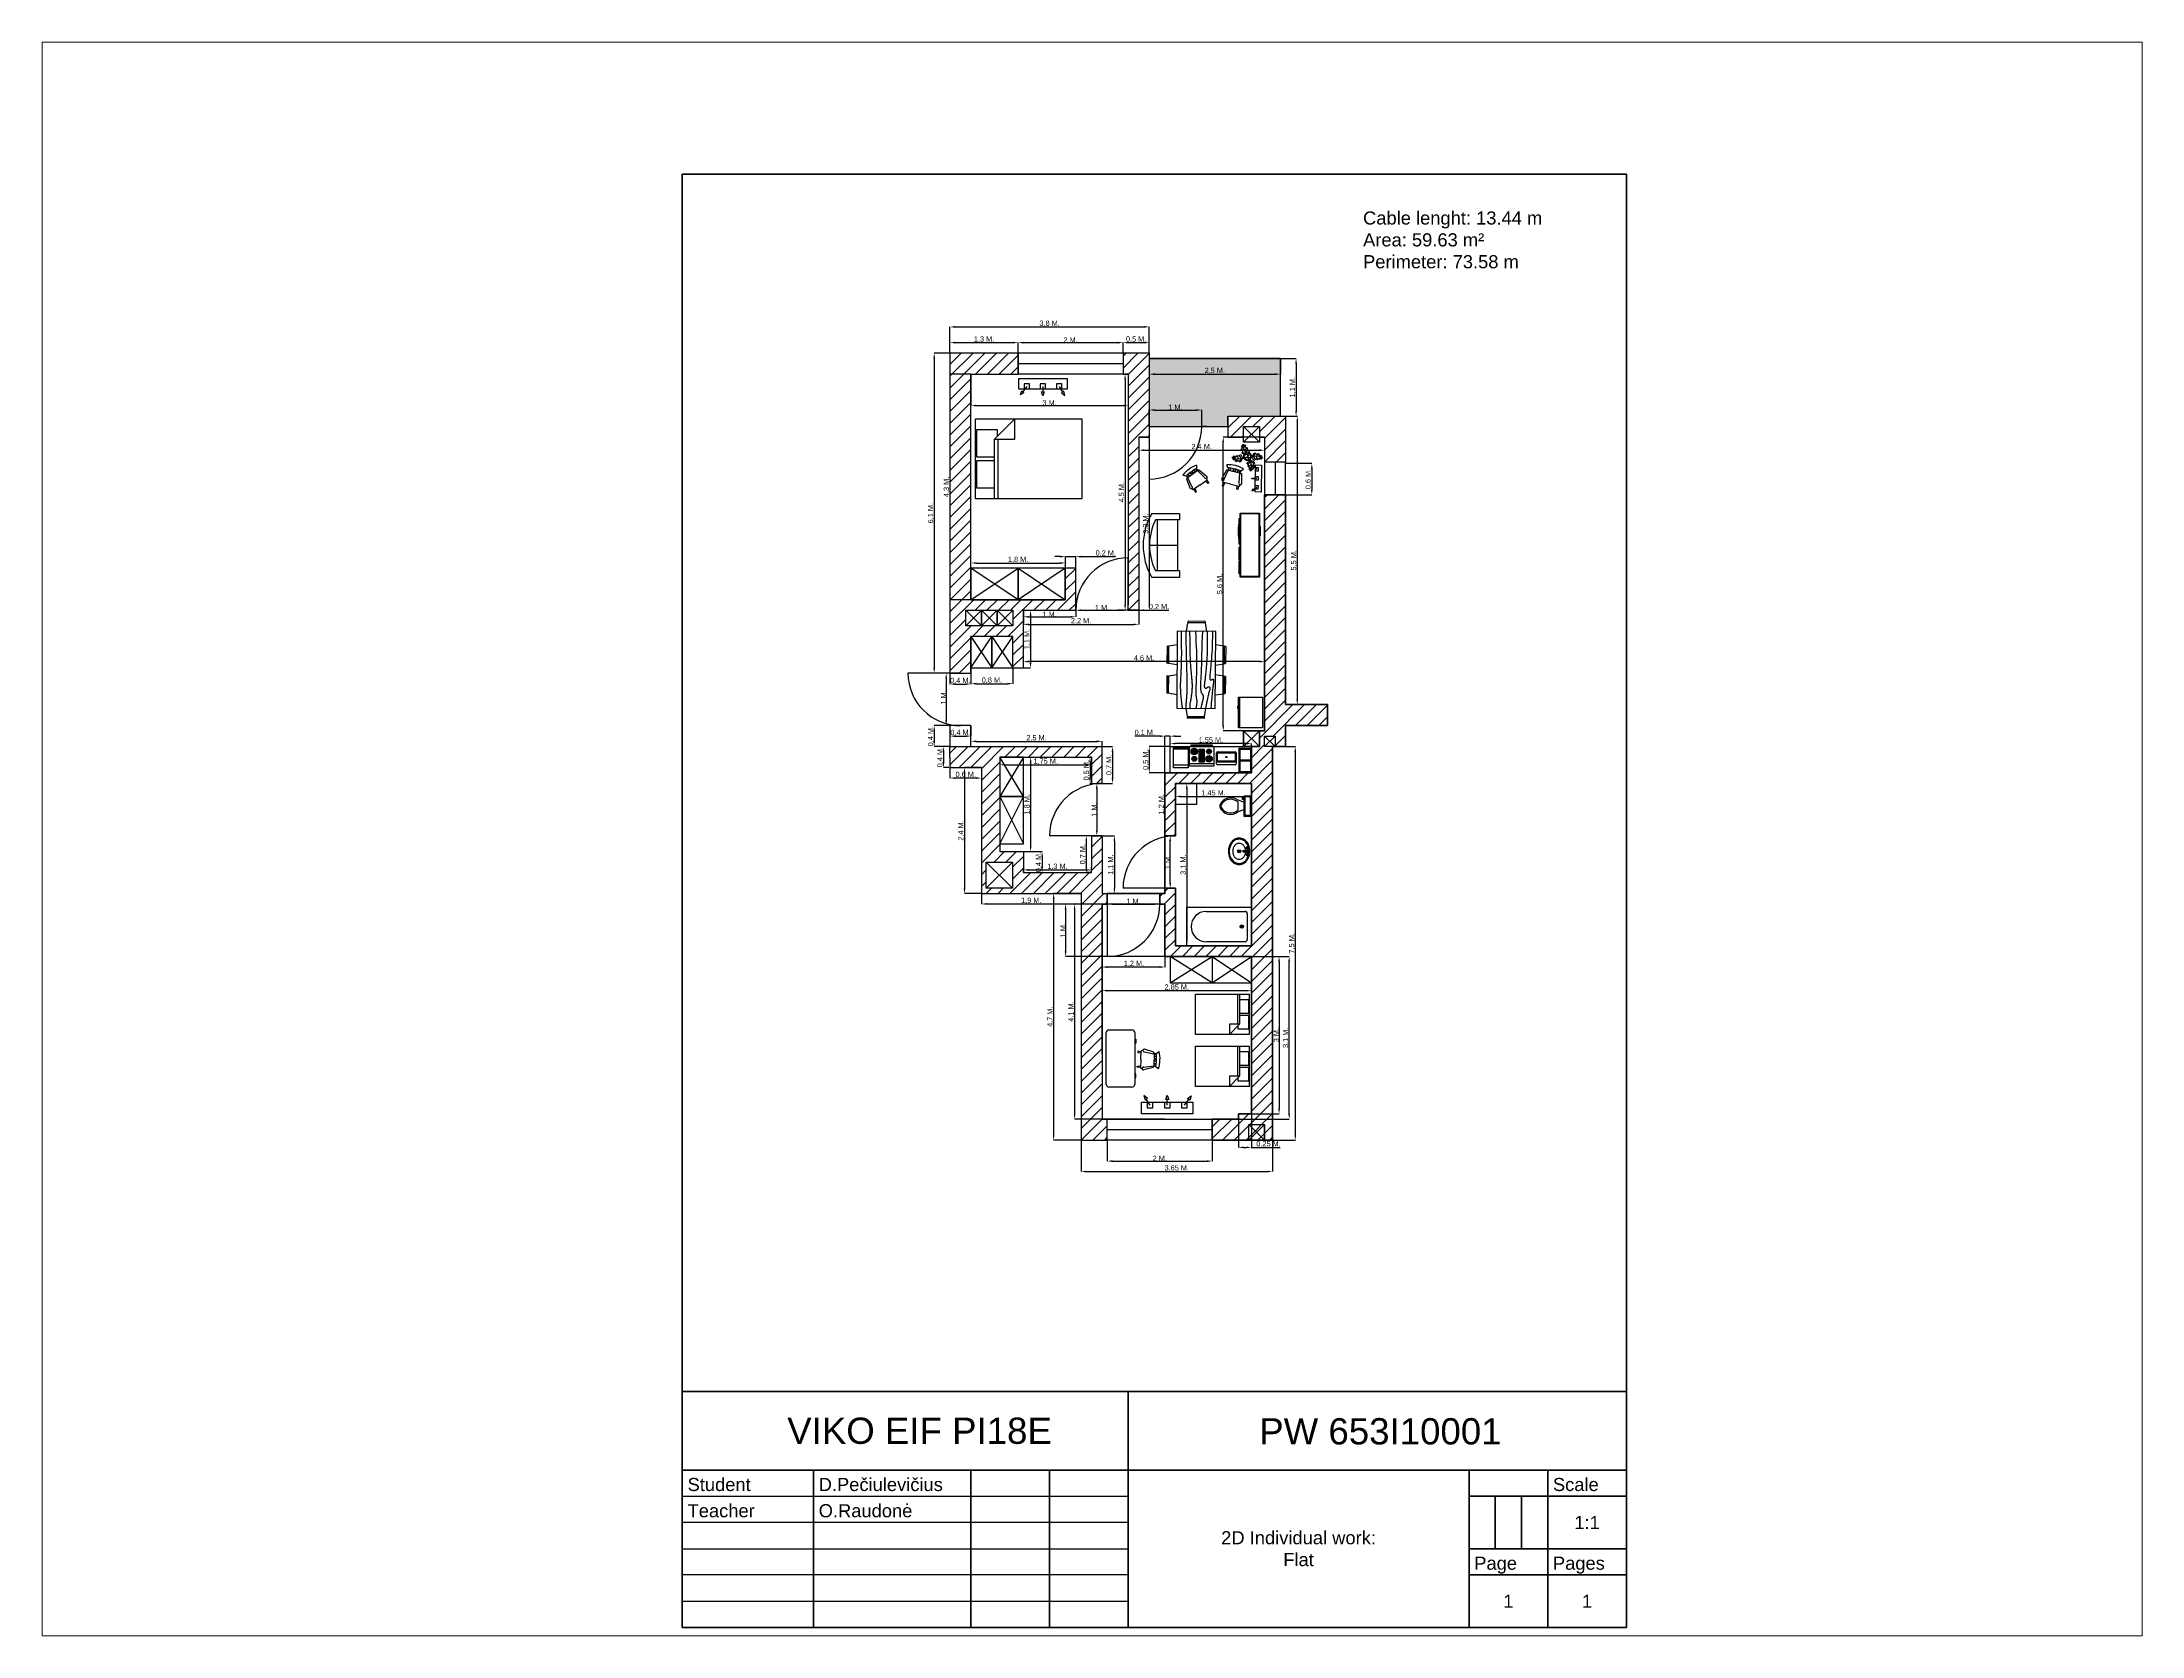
# Paper-space layout 'Layout1' of a CAD drawing. Header units: millimetres. Extents: x 26 to 231, y 20 to 176.
# The model-space entities are those that its viewports show. They can reach past a viewport. Long polylines and large blocks are cut down to what shows.
import ezdxf

# ---------------------------------------------------------------- set-up
doc = ezdxf.new("R2010")
doc.units = ezdxf.units.MM
doc.layers.add('Cable', color=1, linetype='Continuous', lineweight=50)
doc.layers.add('contur', color=7, linetype='Continuous', lineweight=30)
doc.layers.add('dimension', color=30, linetype='Continuous')
doc.styles.get("Standard").update_dxf_attribs({"font": 'arial.ttf'})
doc.dimstyles.new('Meters', dxfattribs={"dimtxt": 100, "dimasz": 100, "dimexe": 1.25, "dimexo": 0.625, "dimtad": 1, "dimlfac": 0.001, "dimtxsty": 'Standard', "dimcen": 2.5, "dimadec": 0, "dimazin": 0, "dimtfac": 1, "dimtmove": 0, "dimatfit": 3, "dimfxl": 1, "dimarcsym": 0})

# ---------------------------------------------------------------- blocks, each defined once
blk = doc.blocks.new('Bed - Queen')
at = {"linetype": 'Continuous'}
for p, q in [((0, -80.00003), (0, 0)), ((0, 0), (59.99999, 0)), ((59.99999, 0), (59.99999, -80.00003)), ((0, -14.4), (44.8, -14.4)), ((7.99999, -1.2), (28.79998, -1.2)), ((7.99999, -14.4), (7.99999, -1.2)), ((28.79998, -1.2), (28.79998, -14.4)), ((31.19999, -1.2), (51.99999, -1.2)), ((31.19999, -14.4), (31.19999, -1.2)), ((59.99999, -29.6), (44.8, -14.4)), ((44.8, -14.4), (44.8, -29.6)), ((51.99999, -1.2), (51.99999, -16.4)), ((44.8, -16.8), (0, -16.8)), ((44.8, -29.6), (59.99999, -29.6)), ((51.99999, -16.4), (46.79936, -16.4)), ((59.99999, -80.00003), (0, -80.00003))]:
    blk.add_line(p, q, dxfattribs=at)
blk = doc.blocks.new('Sofa - Roundback Loveseat 5 ft.')
at = {"linetype": 'Continuous'}
for p, q in [((-24, -33.99998), (-24, -11.46958)), ((-23.9998, -13.38178), (23.99986, -13.38178)), ((0, -32.44198), (0, -5.99998)), ((24.00004, -33.99998), (24.00004, -11.46958)), ((-24, -32.44198), (24.00004, -32.44198))]:
    blk.add_line(p, q, dxfattribs=at)
for points in [[(-24, -33.99998), (-30, -33.99998), (-30, -7.99998)], [(30.00004, -7.99998), (30.00004, -33.99998), (24.00004, -33.99998)]]:
    blk.add_lwpolyline(points, dxfattribs=at)
for centre, radius, start, end in [((0, -60.24998), 60.24998, 60.13715, 119.8628), ((0, -61.38438), 55.38444, 64.32083, 115.6792)]:
    blk.add_arc(centre, radius, start, end, dxfattribs=at)
blk = doc.blocks.new('Entertainment Center')
at = {"linetype": 'Continuous'}
for p, q in [((-4, 0), (-5, -1)), ((4, 0), (-4, 0)), ((5, -1), (4, 0)), ((-17, -19), (-17, -1)), ((-17, -1), (43, -1)), ((43, -19), (-17, -19)), ((-16.5, -18.5), (-16.5, -1.5)), ((-16.5, -1.5), (42.5, -1.5)), ((42.5, -18.5), (-16.5, -18.5)), ((-12, -20), (-12, -19)), ((12, -19), (12, -20)), ((15, -20), (15, -19)), ((27, -19), (27, -20)), ((28, -20), (28, -19)), ((40, -19), (40, -20)), ((42.5, -1.5), (42.5, -18.5)), ((43, -1), (43, -19)), ((12, -20), (-12, -20)), ((27, -20), (15, -20)), ((40, -20), (28, -20))]:
    blk.add_line(p, q, dxfattribs=at)
blk.add_arc((0, 40), 61, 259.6111, 280.3889, dxfattribs=at)
blk = doc.blocks.new('Chair - Rocking')
at = {"linetype": 'Continuous'}
for p, q in [((-9, -7.5), (-12, -18.49999)), ((-10.36644, -20.64523), (-10.5, -21.49999)), ((-8, -4.5), (-10, -1.5)), ((-9, -22.49999), (-9.5, -26.49999)), ((0, -22.49999), (-9.5, -22.49999)), ((-7, -7.5), (-9, -7.5)), ((-9, -18.49999), (-7, -7.5)), ((-8.23428, -6.99939), (-8.3093, -7.47958)), ((-8.23041, -7), (8.23915, -7)), ((-8, -26.49999), (-7.5, -22.49999)), ((-7.5, -4.5), (-7, -7)), ((-6.5, -7), (-7.02225, -4.43)), ((-4.5, -7), (-4.96674, -4.19951)), ((-4, -7), (-4.40532, -4.16272)), ((-1.5, -4.05012), (-1.5, -7)), ((-1, -7), (-1, -4.05012)), ((0, -22.49999), (9.5, -22.49999)), ((1, -7), (1, -4.04655)), ((1.5, -4.05012), (1.5, -7)), ((4, -7), (4.40187, -4.18694)), ((4.5, -7), (4.96761, -4.19437)), ((6.5, -7), (7, -4.4057)), ((7.5, -4.5), (7, -7)), ((7, -7.5), (9, -7.5)), ((9, -18.49999), (7, -7.5)), ((8, -26.49999), (7.5, -22.49999)), ((8, -4.5), (10, -1.5)), ((8.31071, -7.48854), (8.23449, -7.00073)), ((9, -7.5), (12, -18.49999)), ((9, -22.49999), (9.5, -26.49999)), ((10.5, -21.49999), (10.3575, -20.58798)), ((-9.5, -26.49999), (-8, -26.49999)), ((9.5, -26.49999), (8, -26.49999))]:
    blk.add_line(p, q, dxfattribs=at)
for centre, radius, start, end in [((0, -34.08333), 34.08333, 72.93847, 107.0615), ((-10.5, -18.99999), 1.58114, 161.5651, 18.43495), ((-9.5, -21.49999), 1, 180, 270), ((0, -68.25004), 64.25, 93.92211, 97.15267), ((0, -68.25004), 64.25, 82.84733, 93.92211), ((10.5, -18.99999), 1.58114, 161.5651, 18.43495), ((9.5, -21.49999), 1, 270, 0)]:
    blk.add_arc(centre, radius, start, end, dxfattribs=at)
blk = doc.blocks.new('Dining Set - 36 x 72 in.')
at = {"linetype": 'Continuous'}
for p, q in [((-22.2343, 26.00059), (-23.4847, 17.99762)), ((-22.2304, 26), (-5.7608, 26)), ((-22, 27.5), (-22.1562, 26.50042)), ((-5.8416, 26.5), (-22.1534, 26.5)), ((-22, 27.5), (-6, 27.5)), ((-5.8437, 26.49966), (-6, 27.5)), ((-4.5152, 17.99762), (-5.7655, 25.99926)), ((5.7657, 26.00059), (4.5153, 17.99762)), ((5.7696, 26), (22.2392, 26)), ((6, 27.5), (5.8438, 26.50042)), ((22.1584, 26.5), (5.8466, 26.5)), ((6, 27.5), (22, 27.5)), ((22.1563, 26.49966), (22, 27.5)), ((23.4848, 17.99762), (22.2345, 25.99926)), ((-45.5, 8), (-44.5004, 8.15617)), ((-45.5, 8), (-45.5, -8)), ((-44.5, -8.15843), (-44.5, 8.15338)), ((-44.0006, 8.23428), (-35.9976, 9.48474)), ((-44, 8.23041), (-44, -8.23915)), ((36, 18), (-36, 18)), ((-36, 18), (-36, -18)), ((44.0006, 8.23428), (35.9976, 9.48474)), ((36, -18), (36, 18)), ((44, 8.23041), (44, -8.23915)), ((44.5, -8.15843), (44.5, 8.15338)), ((45.5, 8), (44.5005, 8.15617)), ((45.5, 8), (45.5, -8)), ((-44.4997, -8.15631), (-45.5, -8)), ((-35.9976, -9.48476), (-43.9993, -8.2345)), ((-36, -18), (36, -18)), ((-22.2343, -26.0006), (-23.4847, -17.99762)), ((-4.5152, -17.99762), (-5.7655, -25.99928)), ((5.7657, -26.0006), (4.5153, -17.99762)), ((23.4848, -17.99762), (22.2345, -25.99928)), ((35.9976, -9.48476), (43.9993, -8.2345)), ((44.4997, -8.15631), (45.5, -8)), ((-22.2304, -26), (-5.7608, -26)), ((-22, -27.5), (-22.1562, -26.50044)), ((-5.8416, -26.5), (-22.1534, -26.5)), ((-22, -27.5), (-6, -27.5)), ((-5.8437, -26.49967), (-6, -27.5)), ((5.7696, -26), (22.2392, -26)), ((6, -27.5), (5.8438, -26.50044)), ((22.1584, -26.5), (5.8466, -26.5)), ((6, -27.5), (22, -27.5)), ((22.1563, -26.49967), (22, -27.5))]:
    blk.add_line(p, q, dxfattribs=at)
for points in [[(-36, 15), (-31.1772, 14.97754), (-26.8079, 14.91406), (-22.8538, 14.81543), (-19.276, 14.6875), (-16.0362, 14.53613), (-13.0957, 14.36718), (-10.4159, 14.18652), (-7.9583, 14), (-5.6904, 13.81315), (-3.6035, 13.63021), (-1.6954, 13.45508), (0.0365, 13.29166), (1.5945, 13.14388), (2.9811, 13.01562), (4.1988, 12.9108), (5.25, 12.83333), (6.1393, 12.78613), (6.8802, 12.76823), (7.4883, 12.77767), (7.9792, 12.8125), (8.3685, 12.87077), (8.6719, 12.95052), (8.9049, 13.0498), (9.0833, 13.16666), (9.2205, 13.29899), (9.3216, 13.44401), (9.3895, 13.59879), (9.4271, 13.76041), (9.4373, 13.92594), (9.4232, 14.09245), (9.3875, 14.257), (9.3333, 14.41666), (9.2638, 14.56917), (9.1836, 14.71484), (9.0975, 14.85465), (9.0104, 14.98958), (8.9272, 15.1206), (8.8529, 15.2487), (8.7922, 15.37483), (8.75, 15.5), (8.7305, 15.62467), (8.7344, 15.74739), (8.7617, 15.86621), (8.8125, 15.97916), (8.8867, 16.08431), (8.9844, 16.17968), (9.1055, 16.26334), (9.25, 16.33333), (9.4189, 16.38802), (9.6172, 16.42708), (9.8506, 16.45052), (10.125, 16.45833), (10.4463, 16.45052), (10.8203, 16.42708), (11.2529, 16.38802), (11.75, 16.33333), (12.3184, 16.26318), (12.9694, 16.17838), (13.7151, 16.07991), (14.5677, 15.96875), (15.5395, 15.84586), (16.6426, 15.71224), (17.8893, 15.56884), (19.2917, 15.41666), (20.859, 15.25667), (22.5879, 15.08984), (24.4721, 14.91715), (26.5052, 14.73958), (28.6809, 14.5581), (30.9929, 14.3737), (33.4347, 14.18733), (36, 14)], [(-36, 10), (-28.9766, 10.14274), (-23.1725, 10.20442), (-18.4241, 10.19775), (-14.5677, 10.13541), (-11.4399, 10.03011), (-8.877, 9.89453), (-6.7154, 9.74137), (-4.7917, 9.58333), (-2.9698, 9.43082), (-1.2246, 9.28515), (0.4415, 9.14534), (2.026, 9.01041), (3.5266, 8.87939), (4.9408, 8.7513), (6.266, 8.62516), (7.5, 8.5), (8.6411, 8.37549), (9.6914, 8.2539), (10.6538, 8.13818), (11.5312, 8.03125), (12.3267, 7.93603), (13.043, 7.85547), (13.6831, 7.79248), (14.25, 7.75), (14.7471, 7.7303), (15.1797, 7.73307), (15.5537, 7.75732), (15.875, 7.80208), (16.1494, 7.86637), (16.3828, 7.94922), (16.5811, 8.04964), (16.75, 8.16666), (16.8944, 8.29915), (17.0143, 8.44531), (17.1089, 8.60319), (17.1771, 8.77083), (17.218, 8.94629), (17.2305, 9.1276), (17.2137, 9.31282), (17.1667, 9.5), (17.0895, 9.6875), (16.987, 9.875), (16.8649, 10.0625), (16.7292, 10.25), (16.5856, 10.4375), (16.4401, 10.625), (16.2985, 10.8125), (16.1667, 11), (16.05, 11.18733), (15.9518, 11.3737), (15.8752, 11.5581), (15.8229, 11.73958), (15.798, 11.91715), (15.8034, 12.08984), (15.842, 12.25667), (15.9167, 12.41666), (16.0295, 12.56836), (16.1784, 12.70833), (16.3605, 12.83268), (16.5729, 12.9375), (16.8127, 13.01888), (17.0768, 13.07291), (17.3625, 13.0957), (17.6667, 13.08333), (17.9894, 13.03312), (18.3418, 12.94726), (18.7382, 12.82918), (19.1927, 12.68229), (19.7195, 12.51001), (20.3327, 12.31575), (21.0465, 12.10294), (21.875, 11.875), (22.8357, 11.63354), (23.959, 11.37304), (25.2786, 11.08618), (26.8282, 10.76562), (28.6414, 10.40405), (30.752, 9.99414), (33.1936, 9.52856), (36, 9)], [(-36, 5.5), (-30.7157, 5.3348), (-26.069, 5.20963), (-21.9946, 5.11767), (-18.4271, 5.05208), (-15.3009, 5.00602), (-12.5508, 4.97265), (-10.1112, 4.94515), (-7.9167, 4.91666), (-5.909, 4.88167), (-4.0586, 4.83984), (-2.3429, 4.79215), (-0.7396, 4.73958), (0.7739, 4.6831), (2.22, 4.6237), (3.6213, 4.56233), (5, 4.5), (6.373, 4.43782), (7.7344, 4.3776), (9.0723, 4.32129), (10.375, 4.27083), (11.6309, 4.22819), (12.8281, 4.19531), (13.9551, 4.17415), (15, 4.16666), (15.954, 4.17448), (16.819, 4.19791), (17.6001, 4.23698), (18.3021, 4.29166), (18.9299, 4.36198), (19.4883, 4.44791), (19.9823, 4.54948), (20.4167, 4.66666), (20.7969, 4.79899), (21.1302, 4.94401), (21.4245, 5.09879), (21.6875, 5.26041), (21.9271, 5.42594), (22.1511, 5.59245), (22.3672, 5.757), (22.5834, 5.91666), (22.8065, 6.06868), (23.0404, 6.21093), (23.2879, 6.34147), (23.5521, 6.45833), (23.8358, 6.55957), (24.142, 6.64323), (24.4735, 6.70735), (24.8334, 6.75), (25.2235, 6.76969), (25.642, 6.76692), (26.0858, 6.74267), (26.5521, 6.69791), (27.0379, 6.63362), (27.5404, 6.55078), (28.0565, 6.45036), (28.5834, 6.33333), (29.1242, 6.19987), (29.7071, 6.04687), (30.3661, 5.87044), (31.1354, 5.66666), (32.0493, 5.43164), (33.142, 5.16146), (34.4475, 4.85221), (36, 4.5)], [(-36, -1), (-30.7915, -0.6591), (-26.0195, -0.38216), (-21.6519, -0.16284), (-17.6563, 0.00521), (-14.0005, 0.12833), (-10.6523, 0.21289), (-7.5796, 0.26522), (-4.75, 0.29166), (-2.134, 0.29793), (0.2878, 0.28711), (2.5317, 0.26163), (4.6146, 0.22396), (6.5529, 0.17651), (8.3633, 0.12174), (10.0623, 0.06209), (11.6667, 0), (13.1899, -0.06201), (14.6341, -0.1211), (15.9982, -0.17432), (17.2813, -0.21875), (18.4823, -0.25147), (19.6003, -0.26953), (20.6343, -0.27002), (21.5834, -0.25), (22.4481, -0.20768), (23.2357, -0.14584), (23.9549, -0.06836), (24.6146, 0.02083), (25.2235, 0.11784), (25.7904, 0.21875), (26.3241, 0.31966), (26.8334, 0.41666), (27.3265, 0.50618), (27.8099, 0.58593), (28.2894, 0.65397), (28.7709, 0.70833), (29.2601, 0.74707), (29.763, 0.76823), (30.2855, 0.76985), (30.8334, 0.75), (31.4088, 0.70784), (31.9994, 0.64713), (32.589, 0.57275), (33.1615, 0.48958), (33.7008, 0.4025), (34.1908, 0.3164), (34.6153, 0.23616), (34.9584, 0.16666), (35.2099, 0.11165), (35.3848, 0.07031), (35.504, 0.04069), (35.5886, 0.02083), (35.6594, 0.00879), (35.7377, 0.0026), (35.8442, 0.00032), (36, 0)], [(-36, -6.5), (-27.1843, -6.31267), (-20.084, -6.1263), (-14.469, -5.9419), (-10.1094, -5.76042), (-6.7752, -5.58285), (-4.2363, -5.41016), (-2.2629, -5.24333), (-0.625, -5.08334), (0.8708, -4.93099), (2.2715, -4.78646), (3.5872, -4.64974), (4.8281, -4.52084), (6.0046, -4.39974), (7.127, -4.28646), (8.2053, -4.18099), (9.25, -4.08334), (10.2705, -3.99382), (11.2734, -3.91407), (12.2647, -3.84603), (13.25, -3.79167), (14.2354, -3.75293), (15.2266, -3.73177), (16.2295, -3.73015), (17.25, -3.75), (18.2912, -3.79248), (19.3451, -3.85547), (20.4009, -3.93604), (21.4479, -4.03125), (22.4754, -4.13819), (23.4727, -4.25391), (24.4289, -4.37549), (25.3334, -4.5), (26.1785, -4.62492), (26.9694, -4.74935), (27.7145, -4.87281), (28.4219, -4.99479), (29.1, -5.11483), (29.7572, -5.23242), (30.4016, -5.34709), (31.0417, -5.45834), (31.6837, -5.56437), (32.3262, -5.65821), (32.9658, -5.73153), (33.599, -5.77604), (34.2224, -5.78345), (34.8327, -5.74545), (35.4264, -5.65373), (36, -5.5)], [(-36, -10), (-26.4022, -9.81299), (-18.4675, -9.62891), (-11.9839, -9.45069), (-6.7396, -9.28125), (-2.5226, -9.12354), (0.8789, -8.98047), (3.6769, -8.85498), (6.0833, -8.75), (8.2767, -8.66765), (10.3021, -8.60677), (12.1712, -8.56543), (13.8958, -8.54167), (15.4876, -8.53353), (16.9583, -8.53907), (18.3197, -8.55632), (19.5834, -8.58334), (20.7616, -8.61841), (21.8685, -8.66081), (22.9188, -8.71004), (23.9271, -8.76563), (24.9081, -8.82707), (25.8763, -8.89388), (26.8465, -8.96558), (27.8334, -9.04167), (28.8474, -9.12118), (29.8828, -9.20117), (30.93, -9.27824), (31.9792, -9.34896), (33.0205, -9.40991), (34.0443, -9.45768), (35.0407, -9.48885), (36, -9.5)], [(-36, -14.5), (-30.0881, -14.33513), (-25.0332, -14.21224), (-20.7312, -14.12647), (-17.0781, -14.07292), (-13.97, -14.04671), (-11.3027, -14.04297), (-8.9724, -14.05681), (-6.875, -14.08334), (-4.9224, -14.11833), (-3.0905, -14.16016), (-1.3709, -14.20785), (0.2448, -14.26042), (1.7647, -14.3169), (3.1973, -14.3763), (4.5507, -14.43767), (5.8333, -14.5), (7.0554, -14.5621), (8.235, -14.62175), (9.3922, -14.67652), (10.5469, -14.72396), (11.7192, -14.76164), (12.929, -14.78711), (14.1965, -14.79794), (15.5417, -14.79167), (16.9933, -14.76424), (18.6152, -14.70508), (20.4804, -14.60197), (22.6615, -14.44271), (25.2312, -14.21509), (28.2624, -13.9069), (31.8277, -13.50594), (36, -13)]]:
    blk.add_lwpolyline(points, dxfattribs=at)
blk = doc.blocks.new('Refrigerator-2 door - 36 in top')
for p, q in [((0, -26.999999), (36, -26.999999)), ((11, -27.999999), (11, -28.999999)), ((11, -28.999999), (13, -28.999999)), ((12, -26.999999), (12, -28.999999)), ((13, -28.999999), (13, -27.999999))]:
    blk.add_line(p, q)
blk.add_lwpolyline([(0, -27.999999), (0, 0), (36, 0), (36, -27.999999)], close=True)
blk = doc.blocks.new('Sink-single - 30 in top')
blk.add_line((-15, -3.999996), (15, -3.999996))
for points in [[(-13.5, 0), (13.5, 0)], [(-15, -18.499996), (-15, -1.5)], [(-13.5, -17.499996), (-13.5, -6.499996)], [(13.5, -19.999996), (-13.5, -19.999996)], [(-12.5, -5.499996), (12.5, -5.499996)], [(12.5, -18.499996), (-12.5, -18.499996)], [(13.5, -6.499996), (13.5, -17.499996)], [(15, -1.5), (15, -18.499996)]]:
    blk.add_lwpolyline(points)
for radius in [1, 0.5]:
    blk.add_circle((0, -11.999996), radius)
for centre, radius, start, end in [((-13.5, -1.5), 1.5, 90, 180), ((-13.5, -18.499996), 1.5, 180, 270), ((-12.5, -6.499996), 1, 90, 180), ((-12.5, -17.499996), 1, 180, 270), ((12.5, -6.499996), 1, 0, 90), ((12.5, -17.499996), 1, 270, 0), ((13.5, -1.5), 1.5, 0, 90), ((13.5, -18.499996), 1.5, 270, 0)]:
    blk.add_arc(centre, radius, start, end)
blk = doc.blocks.new('Wall Cabinet - 18 x 36 in front')
for p, q in [((17.5, -1.5), (17.5, -16.5)), ((18.5, -16.5), (18.5, -1.5))]:
    blk.add_line(p, q)
blk.add_lwpolyline([(0, -18), (0, 0), (36, 0), (36, -18)], close=True)
for points in [[(17.5, -16.5), (1.5, -16.5), (1.5, -1.5), (17.5, -1.5)], [(18.5, -1.5), (34.5, -1.5), (34.5, -16.5), (18.5, -16.5)]]:
    blk.add_lwpolyline(points)
blk = doc.blocks.new('Range-Oven - 30 in top')
for p, q in [((0, -3), (30, -3)), ((6, -24), (6, -25)), ((8, -25), (8, -24)), ((12, -6), (18, -6)), ((18, -20), (12, -20)), ((13, -20), (13, -6)), ((14, -6), (14, -20)), ((15, -20), (15, -6)), ((16, -6), (16, -20)), ((17, -20), (17, -6)), ((22, -25), (22, -24)), ((24, -24), (24, -25))]:
    blk.add_line(p, q)
for points in [[(0, -24), (0, 0), (30, 0), (30, -24)], [(2, -26), (2, -25), (28, -25), (28, -26)], [(12, -21), (12, -5), (18, -5), (18, -21)]]:
    blk.add_lwpolyline(points, close=True)
for centre, radius in [((6, -9), 4), ((6, -9), 3), ((6, -18), 3), ((6, -9), 2), ((6, -18), 2), ((6, -9), 1), ((6, -18), 1), ((24, -18), 4), ((24, -9), 3), ((24, -18), 3), ((24, -9), 2), ((24, -18), 2), ((24, -9), 1), ((24, -18), 1)]:
    blk.add_circle(centre, radius)
blk = doc.blocks.new('Dishwasher')
for p, q in [((24, 30.5), (0, 30.5)), ((0, 5), (24, 5)), ((16, 32.5), (16.75, 32.5)), ((16.5, 32), (16.2942, 31.7942)), ((16.3156, 33.1843), (16.5, 33)), ((17, 32.75), (17, 33.5)), ((17, 32.25), (17, 31.5)), ((18, 32.5), (17.25, 32.5)), ((17.5, 33), (17.6938, 33.1938)), ((17.7061, 31.7939), (17.5, 32)), ((19, 32.5), (19.75, 32.5)), ((19.5, 32), (19.2942, 31.7942)), ((19.3156, 33.1843), (19.5, 33)), ((20, 32.75), (20, 33.5)), ((20, 32.25), (20, 31.5)), ((21, 32.5), (20.25, 32.5)), ((20.5, 33), (20.6938, 33.1938)), ((20.7061, 31.7939), (20.5, 32))]:
    blk.add_line(p, q)
for points in [[(0, 0), (0, 34.5), (24, 34.5), (24, 0)], [(0.5, 31), (0.5, 34), (12, 34), (12, 31)], [(15, 31), (15, 34), (22, 34), (22, 31)]]:
    blk.add_lwpolyline(points, close=True)
for centre, radius in [((2.5, 32.5), 0.75), ((5, 32.5), 0.75), ((7.5, 32.5), 0.75), ((10, 32.5), 0.75), ((17, 32.5), 1), ((20, 32.5), 1)]:
    blk.add_circle(centre, radius)
blk = doc.blocks.new('Plant - Rubber or Philodendron')
at = {"linetype": 'Continuous'}
for p, q in [((-16.2005, 11.4774), (-13.9899, 8.1064)), ((-16.2005, 11.4774), (-14.8639, 10.7964)), ((-16.0159, 6.3329), (-16.2005, 11.4774)), ((-14.0069, 5.8704), (-16.0159, 6.3329)), ((-15.3434, 6.5514), (-13.9984, 6.9884)), ((-14.8639, 10.7964), (-12.6195, 11.8975)), ((-13.5868, 2.2894), (-14.0069, 5.8704)), ((-13.9899, 8.1064), (-9.5434, 4.7185)), ((-10.6784, 2.491), (-13.5868, 2.2894)), ((-13.3174, 8.325), (-13.0735, 11.0065)), ((-13.1329, 3.1804), (-10.6614, 4.727)), ((-12.6195, 11.8975), (-12.1909, 9.4345)), ((-12.1909, 9.4345), (-8.3829, 10.3)), ((-9.5858, -0.8715), (-10.6784, 2.491)), ((-9.5434, 4.7185), (-4.1917, 2.9888)), ((-9.1318, 0.0195), (-5.9793, 2.9025)), ((-8.8369, 9.409), (-9.0894, 5.6095)), ((-8.3829, 10.3), (-7.0549, 8.501)), ((-7.1228, -0.443), (-3.5248, 2.2131)), ((-7.0549, 8.501), (-3.0284, 8.6941)), ((-4.8529, 4.012), (-5.7184, 7.82)), ((-3.5248, 2.2131), (-3.3011, 2.4355)), ((-3.3011, 2.4355), (-0.5306, 1.7947)), ((-3.0284, 8.6941), (-3.0709, 3.1041)), ((-3.0709, 3.1041), (0.0797, 2.3163)), ((-0.5306, 1.7947), (-0.2255, -0.5527)), ((-0.5306, 1.7947), (-0.5306, 1.7947)), ((0.0797, 2.3163), (0.4866, -0.031)), ((0.4866, -0.031), (2.1141, 0.2298)), ((2.1141, 0.2298), (5.4346, 3.9146)), ((6.1032, 3.6844), (2.8262, -0.031)), ((4.6914, 8.8812), (5.3859, 11.2828)), ((4.6914, 8.8812), (5.5014, 4.4831)), ((5.3859, 11.2828), (8.8871, 10.7908)), ((5.4346, 3.9146), (5.5014, 4.4831)), ((5.9878, 10.4842), (7.1971, 6.3869)), ((11.1089, 1.1958), (6.1032, 3.6844)), ((10.3916, 8.7942), (6.2847, 4.4028)), ((7.7005, 4.8881), (11.5025, 3.9967)), ((8.8871, 10.7908), (9.9809, 13.4933)), ((9.9809, 13.4933), (13.3837, 12.301)), ((15.3859, 11.3055), (10.3916, 8.7942)), ((10.5828, 12.6946), (10.8893, 9.7953)), ((14.2977, 6.1031), (10.9934, 7.9956)), ((12.7005, 4.8994), (11.1089, 1.1958)), ((14.8995, 5.3044), (12.7005, 4.8994)), ((13.3837, 12.301), (14.68, 13.9039)), ((14.5816, 13.2037), (14.3848, 11.8033)), ((14.68, 13.9039), (19.3848, 11.8146)), ((15.7909, 9.1065), (14.8995, 5.3044)), ((15.2875, 10.6053), (17.5907, 9.2105)), ((19.3848, 11.8146), (15.3859, 11.3055)), ((18.1925, 8.4119), (15.7909, 9.1065)), ((19.3848, 11.8146), (18.1868, 10.9119)), ((18.1868, 10.9119), (18.1925, 8.4119)), ((-18.008, -14.1781), (-16.8101, -13.2754)), ((-18.008, -14.1781), (-14.0091, -13.669)), ((-13.3032, -16.2674), (-18.008, -14.1781)), ((-16.8157, -10.7754), (-14.4141, -11.4699)), ((-16.8101, -13.2754), (-16.8157, -10.7754)), ((-13.9107, -12.9688), (-16.2139, -11.574)), ((-14.4141, -11.4699), (-13.5228, -7.6679)), ((-14.0091, -13.669), (-9.0148, -11.1577)), ((-13.5228, -7.6679), (-11.3237, -7.2629)), ((-12.0069, -14.6645), (-13.3032, -16.2674)), ((-13.2048, -15.5672), (-13.008, -14.1668)), ((-12.921, -8.4665), (-9.6166, -10.359)), ((-8.6042, -15.8568), (-12.0069, -14.6645)), ((-11.3237, -7.2629), (-9.7321, -3.5593)), ((-6.3237, -7.2516), (-10.1257, -6.3602)), ((-9.7321, -3.5593), (-4.7264, -6.0479)), ((-7.1228, -0.443), (-9.5858, -0.8715)), ((-9.206, -15.0581), (-9.5126, -12.1588)), ((-9.0148, -11.1577), (-4.9047, -6.8122)), ((-7.5103, -13.1543), (-8.6042, -15.8568)), ((-4.0092, -13.6463), (-7.5103, -13.1543)), ((-4.611, -12.8477), (-5.8203, -8.7504)), ((-2.019, -3.6148), (-4.7264, -6.0479)), ((-4.1246, -6.8466), (-4.0579, -6.2781)), ((-3.3146, -11.2447), (-4.1246, -6.8466)), ((-4.0579, -6.2781), (-0.9375, -3.1608)), ((-3.3146, -11.2447), (-4.0092, -13.6463)), ((-2.019, -3.6148), (-0.2255, -0.5527)), ((-0.9375, -3.1608), (0.5883, -0.8135)), ((0.5883, -0.8135), (2.2447, -2.0916)), ((2.8262, -0.031), (1.3003, -0.5527)), ((1.3003, -0.5527), (2.4193, -1.4655)), ((2.2447, -2.0916), (6.7108, -2.6626)), ((2.4193, -1.4655), (6.895, -2.1175)), ((4.943, -7.9659), (6.7108, -2.6626)), ((8.8321, -9.0266), (4.943, -7.9659)), ((11.6605, -0.5413), (6.895, -2.1175)), ((12.3677, -6.1981), (7.219, -2.6772)), ((8.125, -4.0768), (7.7715, -7.9659)), ((8.3544, -2.7453), (13.1973, -2.1704)), ((9.5392, -11.1479), (8.8321, -9.0266)), ((13.4283, -11.5015), (9.5392, -11.1479)), ((10.2463, -10.4408), (11.6605, -6.9053)), ((11.6605, -0.5413), (14.1354, -0.8948)), ((15.5496, -10.7943), (12.3677, -6.1981)), ((13.0748, -13.9763), (13.4283, -11.5015)), ((15.5496, -13.6228), (13.0748, -13.9763)), ((16.2567, -5.8446), (13.4283, -6.5517)), ((14.8425, -10.7943), (13.7819, -13.2692)), ((14.1354, -0.8948), (14.1354, -4.4304)), ((14.1354, -4.4304), (16.9638, -5.1375)), ((16.6103, -14.6834), (15.5496, -10.7943)), ((16.6103, -14.6834), (15.5496, -13.6228)), ((17.3174, -9.7337), (15.9032, -9.7337)), ((16.9638, -5.1375), (16.2567, -8.673)), ((16.2567, -8.673), (18.0245, -9.7337)), ((18.0245, -9.7337), (16.6103, -14.6834))]:
    blk.add_line(p, q, dxfattribs=at)
for centre, radius, start, end in [((0.0308, 0.1664), 6, 178.6147, 235.1169), ((0.0308, 0.1664), 5, 168.1647, 238.6725), ((0, 0), 6.1275, 34.37569, 120.1028), ((-0.0601, -0.2075), 5.2461, 33.82192, 124.9414), ((-0.2664, 0.1682), 5.2775, 338.4094, 20.03007), ((-0.098, 0.1364), 6.1288, 341.2017, 26.09184), ((-0.0234, 0.3825), 6.1492, 242.5812, 331.2714), ((-0.1102, 0.4886), 5.2883, 247.3711, 327.472)]:
    blk.add_arc(centre, radius, start, end, dxfattribs=at)
blk = doc.blocks.new('Bath Tub - 26 x 60 in.')
for p, q in [((8, -18), (10, -18)), ((9, -17), (9, -19))]:
    blk.add_line(p, q)
blk.add_lwpolyline([(0, -36), (0, 0), (60, 0), (60, -36)], close=True)
for points in [[(4, -30), (4, -6)], [(6, -4), (42, -4)], [(42, -32), (6, -32)]]:
    blk.add_lwpolyline(points)
for radius in [1.5, 1]:
    blk.add_circle((9, -18), radius)
for centre, radius, start, end in [((5.75, -5.75), 1.77, 81.8699, 188.1301), ((42, -18), 14, 270, 90), ((5.75, -30.25), 1.77, 171.8699, 278.1301)]:
    blk.add_arc(centre, radius, start, end)
blk = doc.blocks.new('Toilet - top')
for p, q in [((-10, -8.5), (-8, -8.5)), ((-10, -9.5), (-10, -8.5)), ((-7, -9.5), (-10, -9.5)), ((-8, -8.5), (-8, -8)), ((-7, -8), (-7, -9.5)), ((-4, -8), (-6, -14)), ((4, -14), (-4, -14)), ((4, -8), (6, -14)), ((9.5, -6), (9.5, -2))]:
    blk.add_line(p, q)
blk.add_lwpolyline([(10.5, -8), (10.5, 0), (-10.5, 0), (-10.5, -8)], close=True)
for points in [[(-9.5, -2), (-9.5, -6)], [(8.5, -1), (-8.5, -1)], [(-8.5, -7), (8.5, -7)]]:
    blk.add_lwpolyline(points)
for centre, radius, start, end in [((-8.6, -1.9), 0.884, 81.8699, 188.1301), ((-8.6, -6.1), 0.884, 171.8699, 278.1301), ((3.5, -21.6), 12.2, 141.4691, 247.9714), ((4.2, -21.8), 11.3, 136.3677, 238.9468), ((-3.5, -21.6), 12.2, 292.0284, 38.5307), ((-4.2, -21.8), 11.3, 301.053, 43.6321), ((8.6, -1.9), 0.884, 351.8699, 98.1301), ((8.6, -6.1), 0.884, 261.8699, 8.1301), ((0, -27.9), 4, 245.7318, 294.2682), ((0, -29), 4, 254.8605, 285.1395)]:
    blk.add_arc(centre, radius, start, end)
blk = doc.blocks.new('Faucet - Bathroom top')
for p, q in [((-4.107, 0.125), (-4.375, 0.125)), ((-3.75, 0.4788), (-3.75, 0.75)), ((-3.5, 0.482), (-3.5, 0.75)), ((-3.1461, 0.125), (-2.875, 0.125)), ((3.143, 0.125), (2.875, 0.125)), ((3.5, 0.4788), (3.5, 0.75)), ((3.75, 0.482), (3.75, 0.75)), ((4.1039, 0.125), (4.375, 0.125)), ((-4.1039, -0.125), (-4.375, -0.125)), ((-3.75, -0.4821), (-3.75, -0.75)), ((-3.5, -0.4789), (-3.5, -0.75)), ((-3.143, -0.125), (-2.875, -0.125)), ((-0.5, -0.8639), (-0.5, -4.5)), ((0.5, -4.5), (0.5, -0.8631)), ((3.1461, -0.125), (2.875, -0.125)), ((3.5, -0.4821), (3.5, -0.75)), ((3.75, -0.4789), (3.75, -0.75)), ((4.107, -0.125), (4.375, -0.125))]:
    blk.add_line(p, q)
for centre, radius in [((-3.625, 0), 1.375), ((-4.625, 0), 0.2795), ((-3.625, 0), 0.5), ((-3.625, 1), 0.2795), ((-2.625, 0), 0.2795), ((0, 0), 0.5), ((3.625, 0), 1.375), ((2.625, 0), 0.2795), ((3.625, 0), 0.5), ((3.625, 1), 0.2795), ((4.625, 0), 0.2795), ((-3.625, -1), 0.2795), ((3.625, -1), 0.2795)]:
    blk.add_circle(centre, radius)
for centre, radius, start, end in [((-3.625, 0), 1, 105.2407, 164.2093), ((-3.625, 0), 1, 16.44125, 74.07887), ((0, 0), 1.5, 289.6514, 250.3603), ((0, 0), 1, 300.3431, 239.7554), ((3.625, 0), 1, 106.12, 164.0884), ((3.625, 0), 1, 16.23422, 73.90469), ((-3.625, 0), 1, 196.2342, 253.9047), ((-3.625, 0), 1, 286.12, 344.0884), ((0, -4.5), 0.5, 180, 0), ((3.625, 0), 1, 196.4413, 254.0789), ((3.625, 0), 1, 285.2407, 344.2093)]:
    blk.add_arc(centre, radius, start, end)
blk = doc.blocks.new('Sink - Oval top')
for p, q in [((-1, 0), (1, 0)), ((0, 1), (0, -1))]:
    blk.add_line(p, q)
at = {"linetype": 'Continuous'}
for points in [[(-12.2, 0.4, 0.117634), (-11.5, -3.4, 0.104469), (-8.9, -6.8, 0.090016), (-5.1, -9.1, 0.08192), (-0.3, -10, 0.08192), (4.5, -9.4, 0.090016), (8.4, -7.4, 0.104469), (11.2, -4.1, 0.117634), (12.2, -0.4, 0.117634), (11.5, 3.4, 0.104469), (8.9, 6.8, 0.090016), (5.1, 9.1, 0.08192), (0.3, 10, 0.08192), (-4.5, 9.4, 0.090016), (-8.4, 7.4, 0.104469), (-11.2, 4.1, 0.117634)], [(-11.3, 0.2, 0.118622), (-10.5, -3.3, 0.104678), (-8.1, -6.4, 0.089562), (-4.5, -8.4, 0.081185), (-0.1, -9.2, 0.081185), (4.3, -8.5, 0.089562), (7.9, -6.6, 0.104678), (10.4, -3.5, 0.118622), (11.3, -0.2, 0.118622), (10.5, 3.3, 0.104678), (8.1, 6.4, 0.089562), (4.5, 8.4, 0.081185), (0.1, 9.2, 0.081185), (-4.3, 8.5, 0.089562), (-7.9, 6.6, 0.104678), (-10.4, 3.5, 0.118622)], [(-7.4, 0.1, 0.118283), (-6.9, -2.2, 0.104607), (-5.3, -4.2, 0.089718), (-3, -5.5, 0.081436), (-0.1, -6, 0.081436), (2.8, -5.6, 0.089718), (5.2, -4.3, 0.104607), (6.9, -2.3, 0.118283), (7.4, -0.1, 0.118283), (6.9, 2.2, 0.104607), (5.3, 4.2, 0.089718), (3, 5.5, 0.081436), (0.1, 6, 0.081436), (-2.8, 5.6, 0.089718), (-5.2, 4.3, 0.104607), (-6.9, 2.3, 0.118283)]]:
    blk.add_lwpolyline(points, format="xyb", close=True, dxfattribs=at)
for radius in [1.5, 1]:
    blk.add_circle((0, 0), radius)
blk = doc.blocks.new('Desk - 30 x 60 in.')
at = {"linetype": 'Continuous'}
for p, q in [((-26.999995, 0), (26.999995, 0)), ((-29.999995, -27), (-29.999995, -3)), ((29.999995, -3), (29.999995, -27)), ((26.999995, -30), (-26.999995, -30)), ((-20.000005, -30), (-20.000005, -31)), ((-20.000005, -31), (-16.000005, -31)), ((-16.000005, -31), (-16.000005, -30)), ((15.999995, -31), (15.999995, -30)), ((19.999995, -31), (15.999995, -31)), ((19.999995, -30), (19.999995, -31))]:
    blk.add_line(p, q, dxfattribs=at)
for centre, start, end in [((-26.499995, -3.5), 98.1301, 171.8699), ((26.499995, -3.5), 8.130102, 81.8699), ((-26.499995, -26.5), 188.1301, 261.8699), ((26.499995, -26.5), 278.1301, 351.8699)]:
    blk.add_arc(centre, 3.535534, start, end, dxfattribs=at)
blk = doc.blocks.new('Heater Unit')
for p, q in [((1.1007, 5.8353), (1.6336, 3.7846)), ((2.7574, 4.5144), (1.1007, 5.8353)), ((1.6336, 3.7846), (2.1955, 4.1495)), ((2.1955, 4.1495), (2.7574, 4.5144)), ((4.02, 1.34), (2.1955, 4.1495)), ((2.68, 2.68), (2.68, 0)), ((2.68, 0), (5.36, 0)), ((5.36, 0), (5.36, 2.68)), ((10.72, 2.68), (10.72, 0)), ((10.72, 0), (13.4, 0)), ((11.39, 4.02), (12.06, 6.03)), ((12.06, 4.02), (11.39, 4.02)), ((12.06, 6.03), (12.73, 4.02)), ((12.73, 4.02), (12.06, 4.02)), ((12.06, 1.34), (12.06, 4.02)), ((13.4, 0), (13.4, 2.68)), ((18.76, 2.68), (18.76, 0)), ((18.76, 0), (21.44, 0)), ((20.1, 1.34), (22.1161, 4.0154)), ((21.44, 0), (21.44, 2.68)), ((21.581, 4.4186), (23.3257, 5.6207)), ((22.1161, 4.0154), (21.581, 4.4186)), ((22.6512, 3.6122), (22.1161, 4.0154)), ((23.3257, 5.6207), (22.6512, 3.6122))]:
    blk.add_line(p, q)
blk.add_lwpolyline([(0, -2.68), (0, 2.68), (24.12, 2.68), (24.12, -2.68)], close=True)
blk = doc.blocks.new('*D19')
at = {"layer": 'Defpoints', "color": 0, "transparency": 16777216}
for p in [(8423, 25299), (10423, 25499), (10423, 25299)]:
    blk.add_point(p, dxfattribs=at)
at = {"layer": 'dimension', "color": 0, "lineweight": -2, "transparency": 16777216}
for p, q in [((8423, 25300), (8423, 25500)), ((8523, 25499), (10323, 25499)), ((10423, 25300), (10423, 25500))]:
    blk.add_line(p, q, dxfattribs=at)
at = {"layer": 'dimension', "color": 0, "transparency": 16777216}
for points in [[(8523, 25516), (8523, 25482), (8423, 25499)], [(10323, 25516), (10323, 25482), (10423, 25499)]]:
    blk.add_solid(points, dxfattribs=at)
at = {"layer": 'dimension', "color": 0, "transparency": 16777216, "insert": (9423, 25550), "char_height": 100, "attachment_point": 5}
blk.add_mtext('2 M.', dxfattribs=at)
blk = doc.blocks.new('*D20')
at = {"layer": 'Defpoints', "color": 0, "transparency": 16777216}
for p in [(10123, 10299), (12123, 10299), (12123, 9899)]:
    blk.add_point(p, dxfattribs=at)
at = {"layer": 'dimension', "color": 0, "lineweight": -2, "transparency": 16777216}
for p, q in [((10123, 10298), (10123, 9898)), ((12123, 10298), (12123, 9898)), ((10223, 9899), (12023, 9899))]:
    blk.add_line(p, q, dxfattribs=at)
at = {"layer": 'dimension', "color": 0, "transparency": 16777216}
for points in [[(10223, 9916), (10223, 9882), (10123, 9899)], [(12023, 9916), (12023, 9882), (12123, 9899)]]:
    blk.add_solid(points, dxfattribs=at)
at = {"layer": 'dimension', "color": 0, "transparency": 16777216, "insert": (11123, 9950), "char_height": 100, "attachment_point": 5}
blk.add_mtext('2 M.', dxfattribs=at)
blk = doc.blocks.new('*D21')
at = {"layer": 'Defpoints', "color": 0, "transparency": 16777216}
for p in [(13523, 23199), (13523, 22599), (14023, 22599)]:
    blk.add_point(p, dxfattribs=at)
at = {"layer": 'dimension', "color": 0, "lineweight": -2, "transparency": 16777216}
for p, q in [((13523, 23199), (14024, 23199)), ((14023, 23099), (14023, 22699)), ((13523, 22599), (14024, 22599))]:
    blk.add_line(p, q, dxfattribs=at)
at = {"layer": 'dimension', "color": 0, "transparency": 16777216}
for points in [[(14006, 23099), (14039, 23099), (14023, 23199)], [(14006, 22699), (14039, 22699), (14023, 22599)]]:
    blk.add_solid(points, dxfattribs=at)
at = {"layer": 'dimension', "color": 0, "transparency": 16777216, "insert": (13962, 22899), "char_height": 100, "attachment_point": 5, "rotation": 90}
blk.add_mtext('0,6 M.', dxfattribs=at)
blk = doc.blocks.new('*D22')
at = {"layer": 'Defpoints', "color": 0, "transparency": 16777216}
for p in [(11923, 24215), (10923, 23899), (11923, 23899)]:
    blk.add_point(p, dxfattribs=at)
at = {"layer": 'dimension', "color": 0, "lineweight": -2, "transparency": 16777216}
for p, q in [((10923, 23900), (10923, 24217)), ((11023, 24215), (11823, 24215)), ((11923, 23900), (11923, 24217))]:
    blk.add_line(p, q, dxfattribs=at)
at = {"layer": 'dimension', "color": 0, "transparency": 16777216}
for points in [[(11023, 24232), (11023, 24199), (10923, 24215)], [(11823, 24232), (11823, 24199), (11923, 24215)]]:
    blk.add_solid(points, dxfattribs=at)
at = {"layer": 'dimension', "color": 0, "transparency": 16777216, "insert": (11423, 24266), "char_height": 100, "attachment_point": 5}
blk.add_mtext('1 M.', dxfattribs=at)
blk = doc.blocks.new('*D23')
at = {"layer": 'Defpoints', "color": 0, "transparency": 16777216}
for p in [(9523, 20399), (10523, 20399), (10523, 20399)]:
    blk.add_point(p, dxfattribs=at)
at = {"layer": 'dimension', "color": 0, "lineweight": -2, "transparency": 16777216}
for p, q in [((9523, 20400), (9523, 20400)), ((9623, 20399), (10423, 20399)), ((10523, 20400), (10523, 20400))]:
    blk.add_line(p, q, dxfattribs=at)
at = {"layer": 'dimension', "color": 0, "transparency": 16777216}
for points in [[(9623, 20416), (9623, 20382), (9523, 20399)], [(10423, 20416), (10423, 20382), (10523, 20399)]]:
    blk.add_solid(points, dxfattribs=at)
at = {"layer": 'dimension', "color": 0, "transparency": 16777216, "insert": (10023, 20450), "char_height": 100, "attachment_point": 5}
blk.add_mtext('1 M.', dxfattribs=at)
blk = doc.blocks.new('*D24')
at = {"layer": 'Defpoints', "color": 0, "transparency": 16777216}
for p in [(7323, 19199), (7051, 18199), (7323, 18199)]:
    blk.add_point(p, dxfattribs=at)
at = {"layer": 'dimension', "color": 0, "lineweight": -2, "transparency": 16777216}
for p, q in [((7322, 19199), (7050, 19199)), ((7051, 19099), (7051, 18299)), ((7322, 18199), (7050, 18199))]:
    blk.add_line(p, q, dxfattribs=at)
at = {"layer": 'dimension', "color": 0, "transparency": 16777216}
for points in [[(7034, 19099), (7067, 19099), (7051, 19199)], [(7034, 18299), (7067, 18299), (7051, 18199)]]:
    blk.add_solid(points, dxfattribs=at)
at = {"layer": 'dimension', "color": 0, "transparency": 16777216, "insert": (7000, 18735), "char_height": 100, "attachment_point": 5, "rotation": 90}
blk.add_mtext('1 M.', dxfattribs=at)
blk = doc.blocks.new('*D25')
at = {"layer": 'Defpoints', "color": 0, "transparency": 16777216}
for p in [(9923, 17099), (9923, 16099), (9923, 16099)]:
    blk.add_point(p, dxfattribs=at)
at = {"layer": 'dimension', "color": 0, "lineweight": -2, "transparency": 16777216}
for p, q in [((9923, 17099), (9924, 17099)), ((9923, 16999), (9923, 16199)), ((9923, 16099), (9924, 16099))]:
    blk.add_line(p, q, dxfattribs=at)
at = {"layer": 'dimension', "color": 0, "transparency": 16777216}
for points in [[(9906, 16999), (9939, 16999), (9923, 17099)], [(9906, 16199), (9939, 16199), (9923, 16099)]]:
    blk.add_solid(points, dxfattribs=at)
at = {"layer": 'dimension', "color": 0, "transparency": 16777216, "insert": (9872, 16599), "char_height": 100, "attachment_point": 5, "rotation": 90}
blk.add_mtext('1 M.', dxfattribs=at)
blk = doc.blocks.new('*D26')
at = {"layer": 'Defpoints', "color": 0, "transparency": 16777216}
for p in [(11323, 16099), (11323, 16099), (11323, 15099)]:
    blk.add_point(p, dxfattribs=at)
at = {"layer": 'dimension', "color": 0, "lineweight": -2, "transparency": 16777216}
for p, q in [((11323, 16099), (11324, 16099)), ((11323, 15199), (11323, 15999)), ((11323, 15099), (11324, 15099))]:
    blk.add_line(p, q, dxfattribs=at)
at = {"layer": 'dimension', "color": 0, "transparency": 16777216}
for points in [[(11306, 15999), (11339, 15999), (11323, 16099)], [(11306, 15199), (11339, 15199), (11323, 15099)]]:
    blk.add_solid(points, dxfattribs=at)
at = {"layer": 'dimension', "color": 0, "transparency": 16777216, "insert": (11272, 15599), "char_height": 100, "attachment_point": 5, "rotation": 90}
blk.add_mtext('1 M.', dxfattribs=at)
blk = doc.blocks.new('*D27')
at = {"layer": 'Defpoints', "color": 0, "transparency": 16777216}
for p in [(10123, 14899), (11123, 14899), (11123, 14799)]:
    blk.add_point(p, dxfattribs=at)
at = {"layer": 'dimension', "color": 0, "lineweight": -2, "transparency": 16777216}
for p, q in [((10123, 14898), (10123, 14798)), ((11123, 14898), (11123, 14798)), ((10223, 14799), (11023, 14799))]:
    blk.add_line(p, q, dxfattribs=at)
at = {"layer": 'dimension', "color": 0, "transparency": 16777216}
for points in [[(10223, 14816), (10223, 14782), (10123, 14799)], [(11023, 14816), (11023, 14782), (11123, 14799)]]:
    blk.add_solid(points, dxfattribs=at)
at = {"layer": 'dimension', "color": 0, "transparency": 16777216, "insert": (10623, 14850), "char_height": 100, "attachment_point": 5}
blk.add_mtext('1 M.', dxfattribs=at)
blk = doc.blocks.new('*D28')
at = {"layer": 'Defpoints', "color": 0, "transparency": 16777216}
for p in [(7123, 25299), (8423, 25499), (8423, 25299)]:
    blk.add_point(p, dxfattribs=at)
at = {"layer": 'dimension', "color": 0, "lineweight": -2, "transparency": 16777216}
for p, q in [((7123, 25300), (7123, 25500)), ((7223, 25499), (8323, 25499)), ((8423, 25300), (8423, 25500))]:
    blk.add_line(p, q, dxfattribs=at)
at = {"layer": 'dimension', "color": 0, "transparency": 16777216}
for points in [[(7223, 25516), (7223, 25482), (7123, 25499)], [(8323, 25516), (8323, 25482), (8423, 25499)]]:
    blk.add_solid(points, dxfattribs=at)
at = {"layer": 'dimension', "color": 0, "transparency": 16777216, "insert": (7773, 25560), "char_height": 100, "attachment_point": 5}
blk.add_mtext('1,3 M.', dxfattribs=at)
blk = doc.blocks.new('*D29')
at = {"layer": 'Defpoints', "color": 0, "transparency": 16777216}
for p in [(10423, 25299), (10923, 25499), (10923, 25299)]:
    blk.add_point(p, dxfattribs=at)
at = {"layer": 'dimension', "color": 0, "lineweight": -2, "transparency": 16777216}
for p, q in [((10423, 25300), (10423, 25500)), ((10523, 25499), (10823, 25499)), ((10923, 25300), (10923, 25500))]:
    blk.add_line(p, q, dxfattribs=at)
at = {"layer": 'dimension', "color": 0, "transparency": 16777216}
for points in [[(10523, 25516), (10523, 25482), (10423, 25499)], [(10823, 25516), (10823, 25482), (10923, 25499)]]:
    blk.add_solid(points, dxfattribs=at)
at = {"layer": 'dimension', "color": 0, "transparency": 16777216, "insert": (10673, 25560), "char_height": 100, "attachment_point": 5}
blk.add_mtext('0,5 M.', dxfattribs=at)
blk = doc.blocks.new('*D30')
at = {"layer": 'Defpoints', "color": 0, "transparency": 16777216}
for p in [(10923, 25799), (7123, 25299), (10923, 25299)]:
    blk.add_point(p, dxfattribs=at)
at = {"layer": 'dimension', "color": 0, "lineweight": -2, "transparency": 16777216}
for p, q in [((7123, 25300), (7123, 25800)), ((7223, 25799), (10823, 25799)), ((10923, 25300), (10923, 25800))]:
    blk.add_line(p, q, dxfattribs=at)
at = {"layer": 'dimension', "color": 0, "transparency": 16777216}
for points in [[(7223, 25816), (7223, 25782), (7123, 25799)], [(10823, 25816), (10823, 25782), (10923, 25799)]]:
    blk.add_solid(points, dxfattribs=at)
at = {"layer": 'dimension', "color": 0, "transparency": 16777216, "insert": (9023, 25860), "char_height": 100, "attachment_point": 5}
blk.add_mtext('3,8 M.', dxfattribs=at)
blk = doc.blocks.new('*D31')
at = {"layer": 'Defpoints', "color": 0, "transparency": 16777216}
for p in [(10923, 25199), (13423, 25199), (13423, 24899)]:
    blk.add_point(p, dxfattribs=at)
at = {"layer": 'dimension', "color": 0, "lineweight": -2, "transparency": 16777216}
for p, q in [((10923, 25198), (10923, 24898)), ((11023, 24899), (13323, 24899)), ((13423, 25198), (13423, 24898))]:
    blk.add_line(p, q, dxfattribs=at)
at = {"layer": 'dimension', "color": 0, "transparency": 16777216}
for points in [[(11023, 24916), (11023, 24882), (10923, 24899)], [(13323, 24916), (13323, 24882), (13423, 24899)]]:
    blk.add_solid(points, dxfattribs=at)
at = {"layer": 'dimension', "color": 0, "transparency": 16777216, "insert": (12173, 24960), "char_height": 100, "attachment_point": 5}
blk.add_mtext('2,5 M.', dxfattribs=at)
blk = doc.blocks.new('*D32')
at = {"layer": 'Defpoints', "color": 0, "transparency": 16777216}
for p in [(13423, 25199), (13423, 24099), (13723, 24099)]:
    blk.add_point(p, dxfattribs=at)
at = {"layer": 'dimension', "color": 0, "lineweight": -2, "transparency": 16777216}
for p, q in [((13423, 25199), (13724, 25199)), ((13723, 25099), (13723, 24199)), ((13423, 24099), (13724, 24099))]:
    blk.add_line(p, q, dxfattribs=at)
at = {"layer": 'dimension', "color": 0, "transparency": 16777216}
for points in [[(13706, 25099), (13739, 25099), (13723, 25199)], [(13706, 24199), (13739, 24199), (13723, 24099)]]:
    blk.add_solid(points, dxfattribs=at)
at = {"layer": 'dimension', "color": 0, "transparency": 16777216, "insert": (13662, 24649), "char_height": 100, "attachment_point": 5, "rotation": 90}
blk.add_mtext('1,1 M.', dxfattribs=at)
blk = doc.blocks.new('*D33')
at = {"layer": 'Defpoints', "color": 0, "transparency": 16777216}
for p in [(10523, 24899), (10462, 20399), (10523, 20399)]:
    blk.add_point(p, dxfattribs=at)
at = {"layer": 'dimension', "color": 0, "lineweight": -2, "transparency": 16777216}
for p, q in [((10522, 24899), (10461, 24899)), ((10462, 24799), (10462, 20499)), ((10522, 20399), (10461, 20399))]:
    blk.add_line(p, q, dxfattribs=at)
at = {"layer": 'dimension', "color": 0, "transparency": 16777216}
for points in [[(10446, 24799), (10479, 24799), (10462, 24899)], [(10446, 20499), (10479, 20499), (10462, 20399)]]:
    blk.add_solid(points, dxfattribs=at)
at = {"layer": 'dimension', "color": 0, "transparency": 16777216, "insert": (10402, 22649), "char_height": 100, "attachment_point": 5, "rotation": 90}
blk.add_mtext('4,5 M.', dxfattribs=at)
blk = doc.blocks.new('*D34')
at = {"layer": 'Defpoints', "color": 0, "transparency": 16777216}
for p in [(7523, 24899), (10523, 24899), (10523, 24299)]:
    blk.add_point(p, dxfattribs=at)
at = {"layer": 'dimension', "color": 0, "lineweight": -2, "transparency": 16777216}
for p, q in [((7523, 24898), (7523, 24298)), ((10523, 24898), (10523, 24298)), ((7623, 24299), (10423, 24299))]:
    blk.add_line(p, q, dxfattribs=at)
at = {"layer": 'dimension', "color": 0, "transparency": 16777216}
for points in [[(7623, 24316), (7623, 24282), (7523, 24299)], [(10423, 24316), (10423, 24282), (10523, 24299)]]:
    blk.add_solid(points, dxfattribs=at)
at = {"layer": 'dimension', "color": 0, "transparency": 16777216, "insert": (9023, 24351), "char_height": 100, "attachment_point": 5}
blk.add_mtext('3 M.', dxfattribs=at)
blk = doc.blocks.new('*D35')
at = {"layer": 'Defpoints', "color": 0, "transparency": 16777216}
for p in [(9323, 21299), (7523, 21199), (9323, 21199)]:
    blk.add_point(p, dxfattribs=at)
at = {"layer": 'dimension', "color": 0, "lineweight": -2, "transparency": 16777216}
for p, q in [((7523, 21200), (7523, 21300)), ((7623, 21299), (9223, 21299)), ((9323, 21200), (9323, 21300))]:
    blk.add_line(p, q, dxfattribs=at)
at = {"layer": 'dimension', "color": 0, "transparency": 16777216}
for points in [[(7623, 21316), (7623, 21282), (7523, 21299)], [(9223, 21316), (9223, 21282), (9323, 21299)]]:
    blk.add_solid(points, dxfattribs=at)
at = {"layer": 'dimension', "color": 0, "transparency": 16777216, "insert": (8423, 21360), "char_height": 100, "attachment_point": 5}
blk.add_mtext('1,8 M.', dxfattribs=at)
blk = doc.blocks.new('*D36')
at = {"layer": 'Defpoints', "color": 0, "transparency": 16777216}
for p in [(9523, 21420), (9323, 21199), (9523, 21199)]:
    blk.add_point(p, dxfattribs=at)
at = {"layer": 'dimension', "color": 0, "lineweight": -2, "transparency": 16777216}
for p, q in [((9223, 21420), (9123, 21420)), ((9323, 21200), (9323, 21421)), ((9323, 21420), (9523, 21420)), ((9523, 21200), (9523, 21421)), ((9623, 21420), (10279, 21420))]:
    blk.add_line(p, q, dxfattribs=at)
at = {"layer": 'dimension', "color": 0, "transparency": 16777216}
for points in [[(9223, 21437), (9223, 21403), (9323, 21420)], [(9623, 21437), (9623, 21403), (9523, 21420)]]:
    blk.add_solid(points, dxfattribs=at)
at = {"layer": 'dimension', "color": 0, "transparency": 16777216, "insert": (10094, 21481), "char_height": 100, "attachment_point": 5}
blk.add_mtext('0,2 M.', dxfattribs=at)
blk = doc.blocks.new('*D37')
at = {"layer": 'Defpoints', "color": 0, "transparency": 16777216}
for p in [(7523, 19299), (8323, 19299), (8323, 18999)]:
    blk.add_point(p, dxfattribs=at)
at = {"layer": 'dimension', "color": 0, "lineweight": -2, "transparency": 16777216}
for p, q in [((7523, 19298), (7523, 18998)), ((8323, 19298), (8323, 18998)), ((7623, 18999), (8223, 18999))]:
    blk.add_line(p, q, dxfattribs=at)
at = {"layer": 'dimension', "color": 0, "transparency": 16777216}
for points in [[(7623, 19016), (7623, 18982), (7523, 18999)], [(8223, 19016), (8223, 18982), (8323, 18999)]]:
    blk.add_solid(points, dxfattribs=at)
at = {"layer": 'dimension', "color": 0, "transparency": 16777216, "insert": (7923, 19060), "char_height": 100, "attachment_point": 5}
blk.add_mtext('0,8 M.', dxfattribs=at)
blk = doc.blocks.new('*D38')
at = {"layer": 'Defpoints', "color": 0, "transparency": 16777216}
for p in [(7123, 18199), (7523, 18199), (7523, 17999)]:
    blk.add_point(p, dxfattribs=at)
at = {"layer": 'dimension', "color": 0, "lineweight": -2, "transparency": 16777216}
for p, q in [((7123, 18198), (7123, 17998)), ((7523, 18198), (7523, 17998)), ((7223, 17999), (7423, 17999))]:
    blk.add_line(p, q, dxfattribs=at)
at = {"layer": 'dimension', "color": 0, "transparency": 16777216}
for points in [[(7223, 18016), (7223, 17982), (7123, 17999)], [(7423, 18016), (7423, 17982), (7523, 17999)]]:
    blk.add_solid(points, dxfattribs=at)
at = {"layer": 'dimension', "color": 0, "transparency": 16777216, "insert": (7323, 18060), "char_height": 100, "attachment_point": 5}
blk.add_mtext('0,4 M.', dxfattribs=at)
blk = doc.blocks.new('*D39')
at = {"layer": 'Defpoints', "color": 0, "transparency": 16777216}
for p in [(7123, 18199), (6823, 17799), (7123, 17799)]:
    blk.add_point(p, dxfattribs=at)
at = {"layer": 'dimension', "color": 0, "lineweight": -2, "transparency": 16777216}
for p, q in [((7122, 18199), (6822, 18199)), ((6823, 18099), (6823, 17899)), ((7122, 17799), (6822, 17799))]:
    blk.add_line(p, q, dxfattribs=at)
at = {"layer": 'dimension', "color": 0, "transparency": 16777216}
for points in [[(6806, 18099), (6839, 18099), (6823, 18199)], [(6806, 17899), (6839, 17899), (6823, 17799)]]:
    blk.add_solid(points, dxfattribs=at)
at = {"layer": 'dimension', "color": 0, "transparency": 16777216, "insert": (6762, 17999), "char_height": 100, "attachment_point": 5, "rotation": 90}
blk.add_mtext('0,4 M.', dxfattribs=at)
blk = doc.blocks.new('*D40')
at = {"layer": 'Defpoints', "color": 0, "transparency": 16777216}
for p in [(11223, 17301), (11223, 16099), (11223, 16099)]:
    blk.add_point(p, dxfattribs=at)
at = {"layer": 'dimension', "color": 0, "lineweight": -2, "transparency": 16777216}
for p, q in [((11223, 17301), (11224, 17301)), ((11223, 17201), (11223, 16199)), ((11223, 16099), (11224, 16099))]:
    blk.add_line(p, q, dxfattribs=at)
at = {"layer": 'dimension', "color": 0, "transparency": 16777216}
for points in [[(11206, 17201), (11239, 17201), (11223, 17301)], [(11206, 16199), (11239, 16199), (11223, 16099)]]:
    blk.add_solid(points, dxfattribs=at)
at = {"layer": 'dimension', "color": 0, "transparency": 16777216, "insert": (11162, 16700), "char_height": 100, "attachment_point": 5, "rotation": 90}
blk.add_mtext('1,2 M.', dxfattribs=at)
blk = doc.blocks.new('*D41')
at = {"layer": 'Defpoints', "color": 0, "transparency": 16777216}
for p in [(10023, 17799), (10023, 17099), (10223, 17099)]:
    blk.add_point(p, dxfattribs=at)
at = {"layer": 'dimension', "color": 0, "lineweight": -2, "transparency": 16777216}
for p, q in [((10023, 17799), (10224, 17799)), ((10223, 17699), (10223, 17199)), ((10023, 17099), (10224, 17099))]:
    blk.add_line(p, q, dxfattribs=at)
at = {"layer": 'dimension', "color": 0, "transparency": 16777216}
for points in [[(10206, 17699), (10239, 17699), (10223, 17799)], [(10206, 17199), (10239, 17199), (10223, 17099)]]:
    blk.add_solid(points, dxfattribs=at)
at = {"layer": 'dimension', "color": 0, "transparency": 16777216, "insert": (10162, 17449), "char_height": 100, "attachment_point": 5, "rotation": 90}
blk.add_mtext('0,7 M.', dxfattribs=at)
blk = doc.blocks.new('*D42')
at = {"layer": 'Defpoints', "color": 0, "transparency": 16777216}
for p in [(10023, 16099), (10023, 14999), (10258, 14999)]:
    blk.add_point(p, dxfattribs=at)
at = {"layer": 'dimension', "color": 0, "lineweight": -2, "transparency": 16777216}
for p, q in [((10023, 16099), (10259, 16099)), ((10258, 15999), (10258, 15099)), ((10023, 14999), (10259, 14999))]:
    blk.add_line(p, q, dxfattribs=at)
at = {"layer": 'dimension', "color": 0, "transparency": 16777216}
for points in [[(10241, 15999), (10274, 15999), (10258, 16099)], [(10241, 15099), (10274, 15099), (10258, 14999)]]:
    blk.add_solid(points, dxfattribs=at)
at = {"layer": 'dimension', "color": 0, "transparency": 16777216, "insert": (10197, 15549), "char_height": 100, "attachment_point": 5, "rotation": 90}
blk.add_mtext('1,1 M.', dxfattribs=at)
blk = doc.blocks.new('*D43')
at = {"layer": 'Defpoints', "color": 0, "transparency": 16777216}
for p in [(11323, 17799), (10923, 17301), (11323, 17301)]:
    blk.add_point(p, dxfattribs=at)
at = {"layer": 'dimension', "color": 0, "lineweight": -2, "transparency": 16777216}
for p, q in [((11322, 17799), (10922, 17799)), ((10923, 17699), (10923, 17401)), ((11322, 17301), (10922, 17301))]:
    blk.add_line(p, q, dxfattribs=at)
at = {"layer": 'dimension', "color": 0, "transparency": 16777216}
for points in [[(10906, 17699), (10939, 17699), (10923, 17799)], [(10906, 17401), (10939, 17401), (10923, 17301)]]:
    blk.add_solid(points, dxfattribs=at)
at = {"layer": 'dimension', "color": 0, "transparency": 16777216, "insert": (10862, 17550), "char_height": 100, "attachment_point": 5, "rotation": 90}
blk.add_mtext('0,5 M.', dxfattribs=at)
blk = doc.blocks.new('*D44')
at = {"layer": 'Defpoints', "color": 0, "transparency": 16777216}
for p in [(11223, 17999), (11223, 17301), (11323, 17301)]:
    blk.add_point(p, dxfattribs=at)
at = {"layer": 'dimension', "color": 0, "lineweight": -2, "transparency": 16777216}
for p, q in [((11123, 17999), (10651, 17999)), ((11223, 17302), (11223, 18000)), ((11323, 17999), (11223, 17999)), ((11323, 17302), (11323, 18000)), ((11423, 17999), (11523, 17999))]:
    blk.add_line(p, q, dxfattribs=at)
at = {"layer": 'dimension', "color": 0, "transparency": 16777216}
for points in [[(11123, 18016), (11123, 17982), (11223, 17999)], [(11423, 18016), (11423, 17982), (11323, 17999)]]:
    blk.add_solid(points, dxfattribs=at)
at = {"layer": 'dimension', "color": 0, "transparency": 16777216, "insert": (10837, 18060), "char_height": 100, "attachment_point": 5}
blk.add_mtext('0,1 M.', dxfattribs=at)
blk = doc.blocks.new('*D45')
at = {"layer": 'Defpoints', "color": 0, "transparency": 16777216}
for p in [(11323, 17857), (11323, 17799), (12873, 17799)]:
    blk.add_point(p, dxfattribs=at)
at = {"layer": 'dimension', "color": 0, "lineweight": -2, "transparency": 16777216}
for p, q in [((11323, 17800), (11323, 17858)), ((12773, 17857), (11423, 17857)), ((12873, 17800), (12873, 17858))]:
    blk.add_line(p, q, dxfattribs=at)
at = {"layer": 'dimension', "color": 0, "transparency": 16777216}
for points in [[(11423, 17873), (11423, 17840), (11323, 17857)], [(12773, 17873), (12773, 17840), (12873, 17857)]]:
    blk.add_solid(points, dxfattribs=at)
at = {"layer": 'dimension', "color": 0, "transparency": 16777216, "insert": (12098, 17917), "char_height": 100, "attachment_point": 5}
blk.add_mtext('1,55 M.', dxfattribs=at)
blk = doc.blocks.new('*D46')
at = {"layer": 'Defpoints', "color": 0, "transparency": 16777216}
for p in [(7523, 24899), (7123, 20599), (7523, 20599)]:
    blk.add_point(p, dxfattribs=at)
at = {"layer": 'dimension', "color": 0, "lineweight": -2, "transparency": 16777216}
for p, q in [((7522, 24899), (7122, 24899)), ((7123, 24799), (7123, 20699)), ((7522, 20599), (7122, 20599))]:
    blk.add_line(p, q, dxfattribs=at)
at = {"layer": 'dimension', "color": 0, "transparency": 16777216}
for points in [[(7106, 24799), (7139, 24799), (7123, 24899)], [(7106, 20699), (7139, 20699), (7123, 20599)]]:
    blk.add_solid(points, dxfattribs=at)
at = {"layer": 'dimension', "color": 0, "transparency": 16777216, "insert": (7062, 22749), "char_height": 100, "attachment_point": 5, "rotation": 90}
blk.add_mtext('4,3 M.', dxfattribs=at)
blk = doc.blocks.new('*D47')
at = {"layer": 'Defpoints', "color": 0, "transparency": 16777216}
for p in [(7123, 25299), (6823, 19199), (7119, 19199)]:
    blk.add_point(p, dxfattribs=at)
at = {"layer": 'dimension', "color": 0, "lineweight": -2, "transparency": 16777216}
for p, q in [((7122, 25299), (6822, 25299)), ((6823, 25199), (6823, 19299)), ((7118, 19199), (6822, 19199))]:
    blk.add_line(p, q, dxfattribs=at)
at = {"layer": 'dimension', "color": 0, "transparency": 16777216}
for points in [[(6806, 25199), (6839, 25199), (6823, 25299)], [(6806, 19299), (6839, 19299), (6823, 19199)]]:
    blk.add_solid(points, dxfattribs=at)
at = {"layer": 'dimension', "color": 0, "transparency": 16777216, "insert": (6762, 22249), "char_height": 100, "attachment_point": 5, "rotation": 90}
blk.add_mtext('6,1 M.', dxfattribs=at)
blk = doc.blocks.new('*D48')
at = {"layer": 'Defpoints', "color": 0, "transparency": 16777216}
for p in [(8523, 20399), (9523, 20399), (9523, 20273)]:
    blk.add_point(p, dxfattribs=at)
at = {"layer": 'dimension', "color": 0, "lineweight": -2, "transparency": 16777216}
for p, q in [((8523, 20398), (8523, 20272)), ((8623, 20273), (9423, 20273)), ((9523, 20398), (9523, 20272))]:
    blk.add_line(p, q, dxfattribs=at)
at = {"layer": 'dimension', "color": 0, "transparency": 16777216}
for points in [[(8623, 20290), (8623, 20257), (8523, 20273)], [(9423, 20290), (9423, 20257), (9523, 20273)]]:
    blk.add_solid(points, dxfattribs=at)
at = {"layer": 'dimension', "color": 0, "transparency": 16777216, "insert": (9023, 20324), "char_height": 100, "attachment_point": 5}
blk.add_mtext('1 M.', dxfattribs=at)
blk = doc.blocks.new('*D49')
at = {"layer": 'Defpoints', "color": 0, "transparency": 16777216}
for p in [(8523, 20399), (10723, 20399), (10723, 20129)]:
    blk.add_point(p, dxfattribs=at)
at = {"layer": 'dimension', "color": 0, "lineweight": -2, "transparency": 16777216}
for p, q in [((8523, 20398), (8523, 20127)), ((8623, 20129), (10623, 20129)), ((10723, 20398), (10723, 20127))]:
    blk.add_line(p, q, dxfattribs=at)
at = {"layer": 'dimension', "color": 0, "transparency": 16777216}
for points in [[(8623, 20145), (8623, 20112), (8523, 20129)], [(10623, 20145), (10623, 20112), (10723, 20129)]]:
    blk.add_solid(points, dxfattribs=at)
at = {"layer": 'dimension', "color": 0, "transparency": 16777216, "insert": (9623, 20189), "char_height": 100, "attachment_point": 5}
blk.add_mtext('2,2 M.', dxfattribs=at)
blk = doc.blocks.new('*D50')
at = {"layer": 'Defpoints', "color": 0, "transparency": 16777216}
for p in [(10523, 20400), (10723, 20400), (10723, 20399)]:
    blk.add_point(p, dxfattribs=at)
at = {"layer": 'dimension', "color": 0, "lineweight": -2, "transparency": 16777216}
for p, q in [((10423, 20399), (10323, 20399)), ((10523, 20400), (10523, 20398)), ((10523, 20399), (10723, 20399)), ((10723, 20400), (10723, 20398)), ((10823, 20399), (11294, 20399))]:
    blk.add_line(p, q, dxfattribs=at)
at = {"layer": 'dimension', "color": 0, "transparency": 16777216}
for points in [[(10423, 20416), (10423, 20382), (10523, 20399)], [(10823, 20416), (10823, 20382), (10723, 20399)]]:
    blk.add_solid(points, dxfattribs=at)
at = {"layer": 'dimension', "color": 0, "transparency": 16777216, "insert": (11109, 20460), "char_height": 100, "attachment_point": 5}
blk.add_mtext('0,2 M.', dxfattribs=at)
blk = doc.blocks.new('*D51')
at = {"layer": 'Defpoints', "color": 0, "transparency": 16777216}
for p in [(8523, 20399), (8523, 19299), (8659, 19299)]:
    blk.add_point(p, dxfattribs=at)
at = {"layer": 'dimension', "color": 0, "lineweight": -2, "transparency": 16777216}
for p, q in [((8523, 20399), (8660, 20399)), ((8659, 20299), (8659, 19399)), ((8523, 19299), (8660, 19299))]:
    blk.add_line(p, q, dxfattribs=at)
at = {"layer": 'dimension', "color": 0, "transparency": 16777216}
for points in [[(8642, 20299), (8676, 20299), (8659, 20399)], [(8642, 19399), (8676, 19399), (8659, 19299)]]:
    blk.add_solid(points, dxfattribs=at)
at = {"layer": 'dimension', "color": 0, "transparency": 16777216, "insert": (8598, 19849), "char_height": 100, "attachment_point": 5, "rotation": 90}
blk.add_mtext('1,1 M.', dxfattribs=at)
blk = doc.blocks.new('*D53')
at = {"layer": 'Defpoints', "color": 0, "transparency": 16777216}
for p in [(7119, 19199), (7523, 19199), (7523, 18992)]:
    blk.add_point(p, dxfattribs=at)
at = {"layer": 'dimension', "color": 0, "lineweight": -2, "transparency": 16777216}
for p, q in [((7119, 19198), (7119, 18990)), ((7219, 18992), (7423, 18992)), ((7523, 19198), (7523, 18990))]:
    blk.add_line(p, q, dxfattribs=at)
at = {"layer": 'dimension', "color": 0, "transparency": 16777216}
for points in [[(7219, 19008), (7219, 18975), (7119, 18992)], [(7423, 19008), (7423, 18975), (7523, 18992)]]:
    blk.add_solid(points, dxfattribs=at)
at = {"layer": 'dimension', "color": 0, "transparency": 16777216, "insert": (7321, 19052), "char_height": 100, "attachment_point": 5}
blk.add_mtext('0,4 M.', dxfattribs=at)
blk = doc.blocks.new('*D54')
at = {"layer": 'Defpoints', "color": 0, "transparency": 16777216}
for p in [(7523, 17799), (10023, 17899), (10023, 17799)]:
    blk.add_point(p, dxfattribs=at)
at = {"layer": 'dimension', "color": 0, "lineweight": -2, "transparency": 16777216}
for p, q in [((7523, 17800), (7523, 17900)), ((7623, 17899), (9923, 17899)), ((10023, 17800), (10023, 17900))]:
    blk.add_line(p, q, dxfattribs=at)
at = {"layer": 'dimension', "color": 0, "transparency": 16777216}
for points in [[(7623, 17916), (7623, 17882), (7523, 17899)], [(9923, 17916), (9923, 17882), (10023, 17899)]]:
    blk.add_solid(points, dxfattribs=at)
at = {"layer": 'dimension', "color": 0, "transparency": 16777216, "insert": (8773, 17960), "char_height": 100, "attachment_point": 5}
blk.add_mtext('2,5 M.', dxfattribs=at)
blk = doc.blocks.new('*D55')
at = {"layer": 'Defpoints', "color": 0, "transparency": 16777216}
for p in [(10723, 23699), (10723, 20400), (10923, 20400)]:
    blk.add_point(p, dxfattribs=at)
at = {"layer": 'dimension', "color": 0, "lineweight": -2, "transparency": 16777216}
for p, q in [((10723, 23699), (10925, 23699)), ((10923, 23599), (10923, 20500)), ((10723, 20400), (10925, 20400))]:
    blk.add_line(p, q, dxfattribs=at)
at = {"layer": 'dimension', "color": 0, "transparency": 16777216}
for points in [[(10907, 23599), (10940, 23599), (10923, 23699)], [(10907, 20500), (10940, 20500), (10923, 20400)]]:
    blk.add_solid(points, dxfattribs=at)
at = {"layer": 'dimension', "color": 0, "transparency": 16777216, "insert": (10863, 22050), "char_height": 100, "attachment_point": 5, "rotation": 90}
blk.add_mtext('3,3 M.', dxfattribs=at)
blk = doc.blocks.new('*D56')
at = {"layer": 'Defpoints', "color": 0, "transparency": 16777216}
for p in [(10723, 23699), (13123, 23699), (13123, 23449)]:
    blk.add_point(p, dxfattribs=at)
at = {"layer": 'dimension', "color": 0, "lineweight": -2, "transparency": 16777216}
for p, q in [((10723, 23698), (10723, 23448)), ((13123, 23698), (13123, 23448)), ((10823, 23449), (13023, 23449))]:
    blk.add_line(p, q, dxfattribs=at)
at = {"layer": 'dimension', "color": 0, "transparency": 16777216}
for points in [[(10823, 23466), (10823, 23432), (10723, 23449)], [(13023, 23466), (13023, 23432), (13123, 23449)]]:
    blk.add_solid(points, dxfattribs=at)
at = {"layer": 'dimension', "color": 0, "transparency": 16777216, "insert": (11923, 23510), "char_height": 100, "attachment_point": 5}
blk.add_mtext('2,4 M.', dxfattribs=at)
blk = doc.blocks.new('*D58')
at = {"layer": 'Defpoints', "color": 0, "transparency": 16777216}
for p in [(8523, 19420), (8523, 19299), (13123, 19299)]:
    blk.add_point(p, dxfattribs=at)
at = {"layer": 'dimension', "color": 0, "lineweight": -2, "transparency": 16777216}
for p, q in [((8523, 19300), (8523, 19421)), ((13023, 19420), (8623, 19420)), ((13123, 19300), (13123, 19421))]:
    blk.add_line(p, q, dxfattribs=at)
at = {"layer": 'dimension', "color": 0, "transparency": 16777216}
for points in [[(8623, 19437), (8623, 19403), (8523, 19420)], [(13023, 19437), (13023, 19403), (13123, 19420)]]:
    blk.add_solid(points, dxfattribs=at)
at = {"layer": 'dimension', "color": 0, "transparency": 16777216, "insert": (10823, 19481), "char_height": 100, "attachment_point": 5}
blk.add_mtext('4,6 M.', dxfattribs=at)
blk = doc.blocks.new('*D59')
at = {"layer": 'Defpoints', "color": 0, "transparency": 16777216}
for p in [(8073, 17599), (9823, 17599), (9823, 17453)]:
    blk.add_point(p, dxfattribs=at)
at = {"layer": 'dimension', "color": 0, "lineweight": -2, "transparency": 16777216}
for p, q in [((8073, 17598), (8073, 17452)), ((8173, 17453), (9723, 17453)), ((9823, 17598), (9823, 17452))]:
    blk.add_line(p, q, dxfattribs=at)
at = {"layer": 'dimension', "color": 0, "transparency": 16777216}
for points in [[(8173, 17470), (8173, 17436), (8073, 17453)], [(9723, 17470), (9723, 17436), (9823, 17453)]]:
    blk.add_solid(points, dxfattribs=at)
at = {"layer": 'dimension', "color": 0, "transparency": 16777216, "insert": (8948, 17514), "char_height": 100, "attachment_point": 5}
blk.add_mtext('1,75 M.', dxfattribs=at)
blk = doc.blocks.new('*D60')
at = {"layer": 'Defpoints', "color": 0, "transparency": 16777216}
for p in [(8073, 17599), (8073, 15799), (8661, 15799)]:
    blk.add_point(p, dxfattribs=at)
at = {"layer": 'dimension', "color": 0, "lineweight": -2, "transparency": 16777216}
for p, q in [((8073, 17599), (8663, 17599)), ((8661, 17499), (8661, 15899)), ((8073, 15799), (8663, 15799))]:
    blk.add_line(p, q, dxfattribs=at)
at = {"layer": 'dimension', "color": 0, "transparency": 16777216}
for points in [[(8645, 17499), (8678, 17499), (8661, 17599)], [(8645, 15899), (8678, 15899), (8661, 15799)]]:
    blk.add_solid(points, dxfattribs=at)
at = {"layer": 'dimension', "color": 0, "transparency": 16777216, "insert": (8601, 16699), "char_height": 100, "attachment_point": 5, "rotation": 90}
blk.add_mtext('1,8 M.', dxfattribs=at)
blk = doc.blocks.new('*D61')
at = {"layer": 'Defpoints', "color": 0, "transparency": 16777216}
for p in [(8523, 15399), (9823, 15449), (9823, 15399)]:
    blk.add_point(p, dxfattribs=at)
at = {"layer": 'dimension', "color": 0, "lineweight": -2, "transparency": 16777216}
for p, q in [((8523, 15400), (8523, 15450)), ((8623, 15449), (9723, 15449)), ((9823, 15400), (9823, 15450))]:
    blk.add_line(p, q, dxfattribs=at)
at = {"layer": 'dimension', "color": 0, "transparency": 16777216}
for points in [[(8623, 15466), (8623, 15432), (8523, 15449)], [(9723, 15466), (9723, 15432), (9823, 15449)]]:
    blk.add_solid(points, dxfattribs=at)
at = {"layer": 'dimension', "color": 0, "transparency": 16777216, "insert": (9173, 15510), "char_height": 100, "attachment_point": 5}
blk.add_mtext('1,3 M.', dxfattribs=at)
blk = doc.blocks.new('*D62')
at = {"layer": 'Defpoints', "color": 0, "transparency": 16777216}
for p in [(8523, 15799), (8523, 15399), (8880, 15399)]:
    blk.add_point(p, dxfattribs=at)
at = {"layer": 'dimension', "color": 0, "lineweight": -2, "transparency": 16777216}
for p, q in [((8523, 15799), (8881, 15799)), ((8880, 15699), (8880, 15499)), ((8523, 15399), (8881, 15399))]:
    blk.add_line(p, q, dxfattribs=at)
at = {"layer": 'dimension', "color": 0, "transparency": 16777216}
for points in [[(8863, 15699), (8896, 15699), (8880, 15799)], [(8863, 15499), (8896, 15499), (8880, 15399)]]:
    blk.add_solid(points, dxfattribs=at)
at = {"layer": 'dimension', "color": 0, "transparency": 16777216, "insert": (8819, 15599), "char_height": 100, "attachment_point": 5, "rotation": 90}
blk.add_mtext('0,4 M.', dxfattribs=at)
blk = doc.blocks.new('*D63')
at = {"layer": 'Defpoints', "color": 0, "transparency": 16777216}
for p in [(9823, 16099), (9723, 15399), (9823, 15399)]:
    blk.add_point(p, dxfattribs=at)
at = {"layer": 'dimension', "color": 0, "lineweight": -2, "transparency": 16777216}
for p, q in [((9822, 16099), (9722, 16099)), ((9723, 15999), (9723, 15499)), ((9822, 15399), (9722, 15399))]:
    blk.add_line(p, q, dxfattribs=at)
at = {"layer": 'dimension', "color": 0, "transparency": 16777216}
for points in [[(9706, 15999), (9739, 15999), (9723, 16099)], [(9706, 15499), (9739, 15499), (9723, 15399)]]:
    blk.add_solid(points, dxfattribs=at)
at = {"layer": 'dimension', "color": 0, "transparency": 16777216, "insert": (9662, 15749), "char_height": 100, "attachment_point": 5, "rotation": 90}
blk.add_mtext('0,7 M.', dxfattribs=at)
blk = doc.blocks.new('*D64')
at = {"layer": 'Defpoints', "color": 0, "transparency": 16777216}
for p in [(9823, 17599), (9794, 17099), (9823, 17099)]:
    blk.add_point(p, dxfattribs=at)
at = {"layer": 'dimension', "color": 0, "lineweight": -2, "transparency": 16777216}
for p, q in [((9822, 17599), (9793, 17599)), ((9794, 17499), (9794, 17199)), ((9822, 17099), (9793, 17099))]:
    blk.add_line(p, q, dxfattribs=at)
at = {"layer": 'dimension', "color": 0, "transparency": 16777216}
for points in [[(9777, 17499), (9811, 17499), (9794, 17599)], [(9777, 17199), (9811, 17199), (9794, 17099)]]:
    blk.add_solid(points, dxfattribs=at)
at = {"layer": 'dimension', "color": 0, "transparency": 16777216, "insert": (9733, 17349), "char_height": 100, "attachment_point": 5, "rotation": 90}
blk.add_mtext('0,5 M.', dxfattribs=at)
blk = doc.blocks.new('*D65')
at = {"layer": 'Defpoints', "color": 0, "transparency": 16777216}
for p in [(11423, 17099), (12873, 17099), (12873, 16849)]:
    blk.add_point(p, dxfattribs=at)
at = {"layer": 'dimension', "color": 0, "lineweight": -2, "transparency": 16777216}
for p, q in [((11423, 17098), (11423, 16847)), ((11523, 16849), (12773, 16849)), ((12873, 17098), (12873, 16847))]:
    blk.add_line(p, q, dxfattribs=at)
at = {"layer": 'dimension', "color": 0, "transparency": 16777216}
for points in [[(11523, 16865), (11523, 16832), (11423, 16849)], [(12773, 16865), (12773, 16832), (12873, 16849)]]:
    blk.add_solid(points, dxfattribs=at)
at = {"layer": 'dimension', "color": 0, "transparency": 16777216, "insert": (12148, 16909), "char_height": 100, "attachment_point": 5}
blk.add_mtext('1,45 M.', dxfattribs=at)
blk = doc.blocks.new('*D66')
at = {"layer": 'Defpoints', "color": 0, "transparency": 16777216}
for p in [(11423, 17099), (11423, 13999), (11638, 13999)]:
    blk.add_point(p, dxfattribs=at)
at = {"layer": 'dimension', "color": 0, "lineweight": -2, "transparency": 16777216}
for p, q in [((11423, 17099), (11640, 17099)), ((11638, 16999), (11638, 14099)), ((11423, 13999), (11640, 13999))]:
    blk.add_line(p, q, dxfattribs=at)
at = {"layer": 'dimension', "color": 0, "transparency": 16777216}
for points in [[(11622, 16999), (11655, 16999), (11638, 17099)], [(11622, 14099), (11655, 14099), (11638, 13999)]]:
    blk.add_solid(points, dxfattribs=at)
at = {"layer": 'dimension', "color": 0, "transparency": 16777216, "insert": (11578, 15549), "char_height": 100, "attachment_point": 5, "rotation": 90}
blk.add_mtext('3,1 M.', dxfattribs=at)
blk = doc.blocks.new('*D67')
at = {"layer": 'Defpoints', "color": 0, "transparency": 16777216}
for p in [(10023, 13799), (11223, 13799), (10023, 13598)]:
    blk.add_point(p, dxfattribs=at)
at = {"layer": 'dimension', "color": 0, "lineweight": -2, "transparency": 16777216}
for p, q in [((10023, 13798), (10023, 13597)), ((11223, 13798), (11223, 13597)), ((11123, 13598), (10123, 13598))]:
    blk.add_line(p, q, dxfattribs=at)
at = {"layer": 'dimension', "color": 0, "transparency": 16777216}
for points in [[(10123, 13615), (10123, 13581), (10023, 13598)], [(11123, 13615), (11123, 13581), (11223, 13598)]]:
    blk.add_solid(points, dxfattribs=at)
at = {"layer": 'dimension', "color": 0, "transparency": 16777216, "insert": (10631, 13659), "char_height": 100, "attachment_point": 5}
blk.add_mtext('1,2 M.', dxfattribs=at)
blk = doc.blocks.new('*D68')
at = {"layer": 'Defpoints', "color": 0, "transparency": 16777216}
for p in [(10023, 13204), (10023, 13147), (12873, 13204)]:
    blk.add_point(p, dxfattribs=at)
at = {"layer": 'dimension', "color": 0, "lineweight": -2, "transparency": 16777216}
for p, q in [((10023, 13203), (10023, 13146)), ((12773, 13147), (10123, 13147)), ((12873, 13203), (12873, 13146))]:
    blk.add_line(p, q, dxfattribs=at)
at = {"layer": 'dimension', "color": 0, "transparency": 16777216}
for points in [[(10123, 13164), (10123, 13131), (10023, 13147)], [(12773, 13164), (12773, 13131), (12873, 13147)]]:
    blk.add_solid(points, dxfattribs=at)
at = {"layer": 'dimension', "color": 0, "transparency": 16777216, "insert": (11448, 13208), "char_height": 100, "attachment_point": 5}
blk.add_mtext('2,85 M.', dxfattribs=at)
blk = doc.blocks.new('*D69')
at = {"layer": 'Defpoints', "color": 0, "transparency": 16777216}
for p in [(12623, 10799), (12873, 10799), (12873, 10160)]:
    blk.add_point(p, dxfattribs=at)
at = {"layer": 'dimension', "color": 0, "lineweight": -2, "transparency": 16777216}
for p, q in [((12623, 10798), (12623, 10159)), ((12873, 10798), (12873, 10159)), ((12723, 10160), (12773, 10160)), ((12873, 10160), (13422, 10160))]:
    blk.add_line(p, q, dxfattribs=at)
at = {"layer": 'dimension', "color": 0, "transparency": 16777216}
for points in [[(12723, 10177), (12723, 10144), (12623, 10160)], [(12773, 10177), (12773, 10144), (12873, 10160)]]:
    blk.add_solid(points, dxfattribs=at)
at = {"layer": 'dimension', "color": 0, "transparency": 16777216, "insert": (13197, 10221), "char_height": 100, "attachment_point": 5}
blk.add_mtext('0,25 M.', dxfattribs=at)
blk = doc.blocks.new('*D70')
at = {"layer": 'Defpoints', "color": 0, "transparency": 16777216}
for p in [(12873, 13799), (12873, 10799), (13399, 10799)]:
    blk.add_point(p, dxfattribs=at)
at = {"layer": 'dimension', "color": 0, "lineweight": -2, "transparency": 16777216}
for p, q in [((12873, 13799), (13400, 13799)), ((13399, 13699), (13399, 10899)), ((12873, 10799), (13400, 10799))]:
    blk.add_line(p, q, dxfattribs=at)
at = {"layer": 'dimension', "color": 0, "transparency": 16777216}
for points in [[(13382, 13699), (13415, 13699), (13399, 13799)], [(13382, 10899), (13415, 10899), (13399, 10799)]]:
    blk.add_solid(points, dxfattribs=at)
at = {"layer": 'dimension', "color": 0, "transparency": 16777216, "insert": (13347, 12299), "char_height": 100, "attachment_point": 5, "rotation": 90}
blk.add_mtext('3 M.', dxfattribs=at)
blk = doc.blocks.new('*D71')
at = {"layer": 'Defpoints', "color": 0, "transparency": 16777216}
for p in [(12623, 13799), (13591, 13799), (12623, 10699)]:
    blk.add_point(p, dxfattribs=at)
at = {"layer": 'dimension', "color": 0, "lineweight": -2, "transparency": 16777216}
for p, q in [((12623, 13799), (13592, 13799)), ((13591, 10799), (13591, 13699)), ((12623, 10699), (13592, 10699))]:
    blk.add_line(p, q, dxfattribs=at)
at = {"layer": 'dimension', "color": 0, "transparency": 16777216}
for points in [[(13574, 13699), (13608, 13699), (13591, 13799)], [(13574, 10799), (13608, 10799), (13591, 10699)]]:
    blk.add_solid(points, dxfattribs=at)
at = {"layer": 'dimension', "color": 0, "transparency": 16777216, "insert": (13530, 12249), "char_height": 100, "attachment_point": 5, "rotation": 90}
blk.add_mtext('3,1 M.', dxfattribs=at)
blk = doc.blocks.new('*D72')
at = {"layer": 'Defpoints', "color": 0, "transparency": 16777216}
for p in [(11223, 14799), (9499, 10699), (11223, 10699)]:
    blk.add_point(p, dxfattribs=at)
at = {"layer": 'dimension', "color": 0, "lineweight": -2, "transparency": 16777216}
for p, q in [((11222, 14799), (9498, 14799)), ((9499, 14699), (9499, 10799)), ((11222, 10699), (9498, 10699))]:
    blk.add_line(p, q, dxfattribs=at)
at = {"layer": 'dimension', "color": 0, "transparency": 16777216}
for points in [[(9483, 14699), (9516, 14699), (9499, 14799)], [(9483, 10799), (9516, 10799), (9499, 10699)]]:
    blk.add_solid(points, dxfattribs=at)
at = {"layer": 'dimension', "color": 0, "transparency": 16777216, "insert": (9438, 12749), "char_height": 100, "attachment_point": 5, "rotation": 90}
blk.add_mtext('4,1 M.', dxfattribs=at)
blk = doc.blocks.new('*D73')
at = {"layer": 'Defpoints', "color": 0, "transparency": 16777216}
for p in [(11223, 14799), (9327, 13799), (11223, 13799)]:
    blk.add_point(p, dxfattribs=at)
at = {"layer": 'dimension', "color": 0, "lineweight": -2, "transparency": 16777216}
for p, q in [((11222, 14799), (9326, 14799)), ((9327, 14699), (9327, 13899)), ((11222, 13799), (9326, 13799))]:
    blk.add_line(p, q, dxfattribs=at)
at = {"layer": 'dimension', "color": 0, "transparency": 16777216}
for points in [[(9310, 14699), (9344, 14699), (9327, 14799)], [(9310, 13899), (9344, 13899), (9327, 13799)]]:
    blk.add_solid(points, dxfattribs=at)
at = {"layer": 'dimension', "color": 0, "transparency": 16777216, "insert": (9276, 14299), "char_height": 100, "attachment_point": 5, "rotation": 90}
blk.add_mtext('1 M.', dxfattribs=at)
blk = doc.blocks.new('*D74')
at = {"layer": 'Defpoints', "color": 0, "transparency": 16777216}
for p in [(12333, 23699), (13123, 23699), (13123, 18099)]:
    blk.add_point(p, dxfattribs=at)
at = {"layer": 'dimension', "color": 0, "lineweight": -2, "transparency": 16777216}
for p, q in [((13122, 23699), (12332, 23699)), ((12333, 18199), (12333, 23599)), ((13122, 18099), (12332, 18099))]:
    blk.add_line(p, q, dxfattribs=at)
at = {"layer": 'dimension', "color": 0, "transparency": 16777216}
for points in [[(12317, 23599), (12350, 23599), (12333, 23699)], [(12317, 18199), (12350, 18199), (12333, 18099)]]:
    blk.add_solid(points, dxfattribs=at)
at = {"layer": 'dimension', "color": 0, "transparency": 16777216, "insert": (12273, 20899), "char_height": 100, "attachment_point": 5, "rotation": 90}
blk.add_mtext('5,6 M.', dxfattribs=at)
blk = doc.blocks.new('*D75')
at = {"layer": 'Defpoints', "color": 0, "transparency": 16777216}
for p in [(7123, 17399), (7723, 17399), (7123, 17200)]:
    blk.add_point(p, dxfattribs=at)
at = {"layer": 'dimension', "color": 0, "lineweight": -2, "transparency": 16777216}
for p, q in [((7123, 17398), (7123, 17199)), ((7723, 17398), (7723, 17199)), ((7623, 17200), (7223, 17200))]:
    blk.add_line(p, q, dxfattribs=at)
at = {"layer": 'dimension', "color": 0, "transparency": 16777216}
for points in [[(7223, 17217), (7223, 17183), (7123, 17200)], [(7623, 17217), (7623, 17183), (7723, 17200)]]:
    blk.add_solid(points, dxfattribs=at)
at = {"layer": 'dimension', "color": 0, "transparency": 16777216, "insert": (7423, 17261), "char_height": 100, "attachment_point": 5}
blk.add_mtext('0,6 M.', dxfattribs=at)
blk = doc.blocks.new('*D76')
at = {"layer": 'Defpoints', "color": 0, "transparency": 16777216}
for p in [(7100, 17799), (7000, 17399), (7100, 17399)]:
    blk.add_point(p, dxfattribs=at)
at = {"layer": 'dimension', "color": 0, "lineweight": -2, "transparency": 16777216}
for p, q in [((7099, 17799), (6999, 17799)), ((7000, 17699), (7000, 17499)), ((7099, 17399), (6999, 17399))]:
    blk.add_line(p, q, dxfattribs=at)
at = {"layer": 'dimension', "color": 0, "transparency": 16777216}
for points in [[(6983, 17699), (7017, 17699), (7000, 17799)], [(6983, 17499), (7017, 17499), (7000, 17399)]]:
    blk.add_solid(points, dxfattribs=at)
at = {"layer": 'dimension', "color": 0, "transparency": 16777216, "insert": (6939, 17599), "char_height": 100, "attachment_point": 5, "rotation": 90}
blk.add_mtext('0,4 M.', dxfattribs=at)
blk = doc.blocks.new('*D77')
at = {"layer": 'Defpoints', "color": 0, "transparency": 16777216}
for p in [(7723, 17400), (7400, 14999), (7723, 14999)]:
    blk.add_point(p, dxfattribs=at)
at = {"layer": 'dimension', "color": 0, "lineweight": -2, "transparency": 16777216}
for p, q in [((7722, 17400), (7399, 17400)), ((7400, 17300), (7400, 15099)), ((7722, 14999), (7399, 14999))]:
    blk.add_line(p, q, dxfattribs=at)
at = {"layer": 'dimension', "color": 0, "transparency": 16777216}
for points in [[(7383, 17300), (7417, 17300), (7400, 17400)], [(7383, 15099), (7417, 15099), (7400, 14999)]]:
    blk.add_solid(points, dxfattribs=at)
at = {"layer": 'dimension', "color": 0, "transparency": 16777216, "insert": (7339, 16200), "char_height": 100, "attachment_point": 5, "rotation": 90}
blk.add_mtext('2,4 M.', dxfattribs=at)
blk = doc.blocks.new('*D78')
at = {"layer": 'Defpoints', "color": 0, "transparency": 16777216}
for p in [(7723, 15000), (9623, 15000), (9623, 14800)]:
    blk.add_point(p, dxfattribs=at)
at = {"layer": 'dimension', "color": 0, "lineweight": -2, "transparency": 16777216}
for p, q in [((7723, 14999), (7723, 14799)), ((9623, 14999), (9623, 14799)), ((7823, 14800), (9523, 14800))]:
    blk.add_line(p, q, dxfattribs=at)
at = {"layer": 'dimension', "color": 0, "transparency": 16777216}
for points in [[(7823, 14817), (7823, 14783), (7723, 14800)], [(9523, 14817), (9523, 14783), (9623, 14800)]]:
    blk.add_solid(points, dxfattribs=at)
at = {"layer": 'dimension', "color": 0, "transparency": 16777216, "insert": (8673, 14861), "char_height": 100, "attachment_point": 5}
blk.add_mtext('1,9 M.', dxfattribs=at)
blk = doc.blocks.new('*D79')
at = {"layer": 'Defpoints', "color": 0, "transparency": 16777216}
for p in [(9623, 15000), (9100, 10299), (9623, 10299)]:
    blk.add_point(p, dxfattribs=at)
at = {"layer": 'dimension', "color": 0, "lineweight": -2, "transparency": 16777216}
for p, q in [((9622, 15000), (9099, 15000)), ((9100, 14900), (9100, 10399)), ((9622, 10299), (9099, 10299))]:
    blk.add_line(p, q, dxfattribs=at)
at = {"layer": 'dimension', "color": 0, "transparency": 16777216}
for points in [[(9083, 14900), (9117, 14900), (9100, 15000)], [(9083, 10399), (9117, 10399), (9100, 10299)]]:
    blk.add_solid(points, dxfattribs=at)
at = {"layer": 'dimension', "color": 0, "transparency": 16777216, "insert": (9039, 12650), "char_height": 100, "attachment_point": 5, "rotation": 90}
blk.add_mtext('4,7 M.', dxfattribs=at)
blk = doc.blocks.new('*D80')
at = {"layer": 'Defpoints', "color": 0, "transparency": 16777216}
for p in [(9623, 10299), (13273, 10299), (13273, 9700)]:
    blk.add_point(p, dxfattribs=at)
at = {"layer": 'dimension', "color": 0, "lineweight": -2, "transparency": 16777216}
for p, q in [((9623, 10298), (9623, 9699)), ((13273, 10298), (13273, 9699)), ((9723, 9700), (13173, 9700))]:
    blk.add_line(p, q, dxfattribs=at)
at = {"layer": 'dimension', "color": 0, "transparency": 16777216}
for points in [[(9723, 9717), (9723, 9683), (9623, 9700)], [(13173, 9717), (13173, 9683), (13273, 9700)]]:
    blk.add_solid(points, dxfattribs=at)
at = {"layer": 'dimension', "color": 0, "transparency": 16777216, "insert": (11448, 9761), "char_height": 100, "attachment_point": 5}
blk.add_mtext('3,65 M.', dxfattribs=at)
blk = doc.blocks.new('*D81')
at = {"layer": 'Defpoints', "color": 0, "transparency": 16777216}
for p in [(13273, 17799), (13273, 10299), (13708, 10299)]:
    blk.add_point(p, dxfattribs=at)
at = {"layer": 'dimension', "color": 0, "lineweight": -2, "transparency": 16777216}
for p, q in [((13273, 17799), (13709, 17799)), ((13708, 17699), (13708, 10399)), ((13273, 10299), (13709, 10299))]:
    blk.add_line(p, q, dxfattribs=at)
at = {"layer": 'dimension', "color": 0, "transparency": 16777216}
for points in [[(13691, 17699), (13724, 17699), (13708, 17799)], [(13691, 10399), (13724, 10399), (13708, 10299)]]:
    blk.add_solid(points, dxfattribs=at)
at = {"layer": 'dimension', "color": 0, "transparency": 16777216, "insert": (13647, 14049), "char_height": 100, "attachment_point": 5, "rotation": 90}
blk.add_mtext('7,5 M.', dxfattribs=at)
blk = doc.blocks.new('*D82')
at = {"layer": 'Defpoints', "color": 0, "transparency": 16777216}
for p in [(13523, 24099), (13523, 18599), (13746, 18599)]:
    blk.add_point(p, dxfattribs=at)
at = {"layer": 'dimension', "color": 0, "lineweight": -2, "transparency": 16777216}
for p, q in [((13523, 24099), (13747, 24099)), ((13746, 23999), (13746, 18699)), ((13523, 18599), (13747, 18599))]:
    blk.add_line(p, q, dxfattribs=at)
at = {"layer": 'dimension', "color": 0, "transparency": 16777216}
for points in [[(13729, 23999), (13762, 23999), (13746, 24099)], [(13729, 18699), (13762, 18699), (13746, 18599)]]:
    blk.add_solid(points, dxfattribs=at)
at = {"layer": 'dimension', "color": 0, "transparency": 16777216, "insert": (13685, 21349), "char_height": 100, "attachment_point": 5, "rotation": 90}
blk.add_mtext('5,5 M.', dxfattribs=at)

msp = doc.modelspace()

# ---------------------------------------------------------------- hatches: boundary and pattern name
at = {"layer": 'contur'}
h = msp.add_hatch(dxfattribs=at)
h.set_pattern_fill('ANSI31', color=256, scale=50)
h.paths.add_polyline_path([(7522.804, 24899.067), (8422.804, 24899.067), (8422.804, 25299.067), (7122.804, 25299.067), (7122.804, 19199.067), (7522.804, 19199.067), (7522.804, 19299.067), (7522.804, 19899.067), (7922.804, 19899.067), (8322.804, 19899.067), (8322.804, 19299.067), (8522.804, 19299.067), (8522.804, 20399.067), (9522.804, 20399.067), (9522.804, 21199.067), (9322.804, 21199.067), (9322.804, 20599.067), (8422.804, 20599.067), (7522.804, 20599.067)])
h.paths.add_polyline_path([(7422.804, 20399.067), (7722.804, 20399.067), (8022.804, 20399.067), (8322.804, 20399.067), (8322.804, 20099.067), (8022.804, 20099.067), (7722.804, 20099.067), (7422.804, 20099.067)], flags=16)
h.paths.add_polyline_path([(7572.804, 20249.067), (7722.804, 20399.067), (7872.804, 20249.067), (8022.804, 20399.067), (8172.804, 20249.067), (8022.804, 20099.067), (7872.804, 20249.067), (7722.804, 20099.067)], flags=0)
h.paths.add_polyline_path([(10922.804, 25299.067), (10422.804, 25299.067), (10422.804, 24899.067), (10522.804, 24899.067), (10522.804, 20599.067), (10522.804, 20499.067), (10522.804, 20399.067), (10722.804, 20399.067), (10722.804, 23699.067), (10922.804, 23699.067)])
h.paths.add_polyline_path([(13522.804, 24099.067), (12422.804, 24099.067), (12422.804, 23699.067), (12722.804, 23699.067), (12722.804, 23899.067), (13022.804, 23899.067), (13022.804, 23699.067), (13122.804, 23699.067), (13123.018, 23229.092), (13522.804, 23229.092)])
h.paths.add_polyline_path([(10022.804, 14099.067), (10022.804, 14799.067), (10122.804, 14799.067), (10122.804, 14999.067), (10022.804, 14999.067), (10022.804, 15399.067), (10022.804, 16099.067), (9822.804, 16099.067), (9822.804, 15499.067), (9822.804, 15399.067), (8522.804, 15399.067), (8522.804, 15799.067), (8072.804, 15799.067), (8072.804, 16094.386), (8072.804, 16846.727), (8072.804, 17599.067), (8522.804, 17599.067), (9822.804, 17599.067), (9822.804, 17099.067), (10022.804, 17099.067), (10022.804, 17799.067), (7522.804, 17799.067), (7122.804, 17799.067), (7122.804, 17599.067), (7122.804, 17399.067), (7722.804, 17399.067), (7722.804, 14999.067), (9622.804, 14999.067), (9622.804, 10299.067), (10122.804, 10299.067), (10122.804, 10699.067), (10022.804, 10699.067), (10022.804, 11299.067)])
h.paths.add_polyline_path([(8315.447, 15099.067), (7815.447, 15099.067), (7815.447, 15599.067), (8315.447, 15599.067)], flags=16)
h.paths.add_polyline_path([(15365.177, 340.757), (18440.723, 340.757), (18440.723, 1272.601), (15365.177, 1272.601)], flags=9)
h.paths.add_polyline_path([(22246.231, -452.956), (22565.467, -452.956), (22565.467, 62.222), (22246.231, 62.222)], flags=9)
h.paths.add_polyline_path([(20746.231, -452.956), (21065.467, -452.956), (21065.467, 62.222), (20746.231, 62.222)], flags=9)
h.paths.add_polyline_path([(22100.597, 1047.044), (22711.102, 1047.044), (22711.102, 1562.222), (22100.597, 1562.222)], flags=9)
h.paths.add_polyline_path([(21661.929, 254.693), (22813.958, 254.693), (22813.958, 739.942), (21661.929, 739.942)], flags=9)
h.paths.add_polyline_path([(20161.929, 254.693), (21139.333, 254.693), (21139.333, 739.942), (20161.929, 739.942)], flags=9)
h.paths.add_polyline_path([(21678.172, 1840.172), (22681.071, 1840.172), (22681.071, 2227.962), (21678.172, 2227.962)], flags=9)
h.paths.add_polyline_path([(7678.129, 1340.129), (9593.801, 1340.129), (9593.801, 1728.175), (7678.129, 1728.175)], flags=9)
h.paths.add_polyline_path([(5179.28, 1341.451), (6592.309, 1341.451), (6592.309, 1722.59), (5179.28, 1722.59)], flags=9)
h.paths.add_polyline_path([(7678.939, 1841.11), (10174.676, 1841.11), (10174.676, 2224.295), (7678.939, 2224.295)], flags=9)
h.paths.add_polyline_path([(5178.172, 1840.172), (6511.392, 1840.172), (6511.392, 2227.962), (5178.172, 2227.962)], flags=9)
h.paths.add_polyline_path([(15963.915, 2523.085), (20834.993, 2523.085), (20834.993, 3553.439), (15963.915, 3553.439)], flags=9)
h.paths.add_polyline_path([(7014.734, 2527.177), (12311.46, 2527.177), (12311.46, 3557.532), (7014.734, 3557.532)], flags=9)
h = msp.add_hatch(dxfattribs=at)
h.set_pattern_fill('ANGLE', color=256)
h.set_pattern_definition([(0, (0, 0), (0, 6.985), [5.08, -1.905]), (90, (0, 0), (-6.985, 4e-16), [5.08, -1.905])])
h.paths.add_polyline_path([(10922.804, 25199.067), (10922.804, 23899.067), (11922.804, 23899.067), (12022.804, 23899.067), (12322.804, 23899.067), (12422.804, 23899.067), (12422.804, 24099.067), (13422.804, 24099.067), (13422.804, 25199.067)])
h = msp.add_hatch(dxfattribs=at)
h.set_pattern_fill('ANSI31', color=256, scale=50)
h.paths.add_polyline_path([(13522.804, 22599.067), (13123.032, 22599.067), (13122.804, 18099.062), (13022.819, 18099.067), (13022.804, 17799.067), (12872.804, 17799.067), (12872.804, 17301.075), (11222.804, 17301.075), (11222.804, 16099.067), (11422.804, 16099.067), (11422.804, 17099.067), (12872.804, 17099.067), (12872.804, 13999.067), (11422.804, 13999.067), (11422.804, 15099.067), (11222.804, 15099.067), (11222.804, 14999.067), (11122.804, 14999.067), (11122.804, 14799.067), (11222.804, 14799.067), (11222.804, 13799.067), (12872.804, 13799.067), (12872.804, 10799.067), (12622.804, 10799.067), (12622.804, 10699.067), (12122.804, 10699.067), (12122.804, 10299.067), (13272.804, 10299.067), (13272.804, 17799.067), (13123.032, 17799.067), (13123.032, 17999.067), (13322.804, 17999.067), (13322.804, 17799.067), (13520.659, 17799.067), (13522.824, 18200.532), (14322.804, 18200.532), (14322.804, 18599.067), (13522.804, 18599.067)])
h = msp.add_hatch(dxfattribs=at)
h.set_pattern_fill('ANSI31', color=256)
h.paths.add_polyline_path([(12242.374, 2041.691), (15317.92, 2041.691), (15317.92, 2973.535), (12242.374, 2973.535)], flags=9)
h.paths.add_polyline_path([(19123.428, 1247.977), (19442.664, 1247.977), (19442.664, 1763.155), (19123.428, 1763.155)], flags=9)
h.paths.add_polyline_path([(17623.428, 1247.977), (17942.664, 1247.977), (17942.664, 1763.155), (17623.428, 1763.155)], flags=9)
h.paths.add_polyline_path([(18977.793, 2747.977), (19588.298, 2747.977), (19588.298, 3263.155), (18977.793, 3263.155)], flags=9)
h.paths.add_polyline_path([(18539.125, 1955.626), (19691.155, 1955.626), (19691.155, 2440.875), (18539.125, 2440.875)], flags=9)
h.paths.add_polyline_path([(17039.125, 1955.626), (18016.53, 1955.626), (18016.53, 2440.875), (17039.125, 2440.875)], flags=9)
h.paths.add_polyline_path([(18555.368, 3541.105), (19558.267, 3541.105), (19558.267, 3928.895), (18555.368, 3928.895)], flags=9)
h.paths.add_polyline_path([(4555.326, 3041.062), (6470.998, 3041.062), (6470.998, 3429.108), (4555.326, 3429.108)], flags=9)
h.paths.add_polyline_path([(2056.477, 3042.384), (3469.505, 3042.384), (3469.505, 3423.523), (2056.477, 3423.523)], flags=9)
h.paths.add_polyline_path([(4556.136, 3542.043), (7051.872, 3542.043), (7051.872, 3925.229), (4556.136, 3925.229)], flags=9)
h.paths.add_polyline_path([(2055.368, 3541.105), (3388.588, 3541.105), (3388.588, 3928.895), (2055.368, 3928.895)], flags=9)
h.paths.add_polyline_path([(12841.112, 4224.018), (17712.19, 4224.018), (17712.19, 5254.372), (12841.112, 5254.372)], flags=9)
h.paths.add_polyline_path([(3891.93, 4228.111), (9188.656, 4228.111), (9188.656, 5258.465), (3891.93, 5258.465)], flags=9)
h = msp.add_hatch(dxfattribs=at)
h.set_pattern_fill('ANSI31', color=256)
h.paths.add_polyline_path([(12242.374, 2041.691), (15317.92, 2041.691), (15317.92, 2973.535), (12242.374, 2973.535)], flags=9)
h.paths.add_polyline_path([(19123.428, 1247.977), (19442.664, 1247.977), (19442.664, 1763.155), (19123.428, 1763.155)], flags=9)
h.paths.add_polyline_path([(17623.428, 1247.977), (17942.664, 1247.977), (17942.664, 1763.155), (17623.428, 1763.155)], flags=9)
h.paths.add_polyline_path([(18977.793, 2747.977), (19588.298, 2747.977), (19588.298, 3263.155), (18977.793, 3263.155)], flags=9)
h.paths.add_polyline_path([(18539.125, 1955.626), (19691.155, 1955.626), (19691.155, 2440.875), (18539.125, 2440.875)], flags=9)
h.paths.add_polyline_path([(17039.125, 1955.626), (18016.53, 1955.626), (18016.53, 2440.875), (17039.125, 2440.875)], flags=9)
h.paths.add_polyline_path([(18555.368, 3541.105), (19558.267, 3541.105), (19558.267, 3928.895), (18555.368, 3928.895)], flags=9)
h.paths.add_polyline_path([(4555.326, 3041.062), (6470.998, 3041.062), (6470.998, 3429.108), (4555.326, 3429.108)], flags=9)
h.paths.add_polyline_path([(2056.477, 3042.384), (3469.505, 3042.384), (3469.505, 3423.523), (2056.477, 3423.523)], flags=9)
h.paths.add_polyline_path([(4556.136, 3542.043), (7051.872, 3542.043), (7051.872, 3925.229), (4556.136, 3925.229)], flags=9)
h.paths.add_polyline_path([(2055.368, 3541.105), (3388.588, 3541.105), (3388.588, 3928.895), (2055.368, 3928.895)], flags=9)
h.paths.add_polyline_path([(12841.112, 4224.018), (17712.19, 4224.018), (17712.19, 5254.372), (12841.112, 5254.372)], flags=9)
h.paths.add_polyline_path([(3891.93, 4228.111), (9188.656, 4228.111), (9188.656, 5258.465), (3891.93, 5258.465)], flags=9)

# ---------------------------------------------------------------- linework, layer by layer
at = {"lineweight": 50}
for p, q in [((20020, 5510), (2020, 5510)), ((10520, 4010), (10520, 5510)), ((2020, 4010), (20020, 4010)), ((4520, 1010), (4520, 4010)), ((7520, 4010), (7520, 1010)), ((9020, 1010), (9020, 4010)), ((10520, 4010), (10520, 1010)), ((17020, 1010), (17020, 4010)), ((18520, 4010), (18520, 1010)), ((17020, 3510), (20020, 3510)), ((17520, 3510), (17520, 2510)), ((18020, 3510), (18020, 2510)), ((17020, 2510), (20020, 2510)), ((20020, 2010), (17020, 2010))]:
    msp.add_line(p, q, dxfattribs=at)
for p, q in [((2020, 3010), (2020, 3510)), ((2020, 3510), (10520, 3510)), ((10520, 3010), (2020, 3010)), ((20020, 2510), (20020, 3010)), ((2020, 2010), (2020, 2510)), ((2020, 2510), (10520, 2510)), ((20020, 2510), (20020, 2510)), ((2020, 2010), (2020, 2010)), ((10520, 2010), (2020, 2010)), ((20020, 1510), (20020, 2010)), ((2020, 1510), (10520, 1510))]:
    msp.add_line(p, q)
msp.add_lwpolyline([(2020, 1010), (20020, 1010), (20020, 28710), (2020, 28710)], close=True, dxfattribs=at)
at = {"layer": 'Cable'}
msp.add_lwpolyline([(13123.001, 21983.413), (13122.804, 18099.062), (12722.804, 18099.062), (12722.804, 17799.067), (12872.804, 17799.067), (12872.804, 17301.075), (11222.804, 17301.075), (11219.054, 14999.067), (11122.804, 14999.067), (10122.804, 14999.067), (10122.804, 14795.317), (10022.804, 14795.317), (10022.804, 11937.501)], dxfattribs=at)
at = {"layer": 'contur'}
for p, q in [((8422.804, 25299.067), (7122.804, 25299.067)), ((7122.804, 25299.067), (7122.804, 19199.067)), ((8422.804, 25299.067), (7122.804, 25299.067)), ((8422.804, 25299.067), (8422.804, 24899.067)), ((10422.804, 25299.067), (8422.804, 25299.067)), ((8422.804, 24899.067), (8422.804, 25299.067)), ((10422.804, 25299.067), (10422.804, 24899.067)), ((10922.804, 25299.067), (10422.804, 25299.067)), ((10422.804, 25299.067), (10422.804, 24899.067)), ((10922.804, 25299.067), (10422.804, 25299.067)), ((10422.804, 25299.067), (10422.804, 24899.067)), ((10922.804, 25299.067), (10922.804, 23699.067)), ((7522.804, 20599.067), (7522.804, 24899.067)), ((7522.804, 24899.067), (8422.804, 24899.067)), ((10422.804, 24899.067), (8422.804, 24899.067)), ((10422.804, 24899.067), (10522.804, 24899.067)), ((10422.804, 24899.067), (10522.804, 24899.067)), ((10522.804, 24899.067), (10522.804, 20599.067)), ((12422.804, 24099.067), (12422.804, 23699.067)), ((12422.804, 24099.067), (13522.804, 24099.067)), ((13522.804, 24099.067), (13522.804, 23199.067)), ((10922.804, 23699.067), (10722.804, 23699.067)), ((10722.804, 23699.067), (10722.804, 20399.067)), ((10922.804, 23899.067), (10922.804, 22899.067)), ((10922.804, 23899.067), (11922.804, 23899.067)), ((12422.804, 23699.067), (12722.804, 23699.067)), ((12722.804, 23899.067), (13022.804, 23599.067)), ((12722.804, 23599.067), (13022.804, 23899.067)), ((13022.804, 23699.067), (13122.804, 23699.067)), ((13122.804, 23699.067), (13123.032, 23199.067)), ((13123.032, 23229.092), (13522.804, 23229.092)), ((13123.032, 23229.092), (13123.032, 22599.067)), ((13522.804, 22599.067), (13522.804, 23229.092)), ((10522.804, 20399.067), (10522.804, 21399.067)), ((7522.804, 20599.067), (8422.804, 21199.067)), ((8422.804, 20599.067), (7522.804, 21199.067)), ((8422.804, 21199.067), (9322.804, 20599.067)), ((9322.804, 21199.067), (8422.804, 20599.067)), ((9322.804, 21199.067), (9322.804, 20599.067)), ((9522.804, 21199.067), (9322.804, 21199.067)), ((9322.804, 21199.067), (9322.804, 20599.067)), ((9522.804, 20399.067), (9522.804, 21199.067)), ((9322.804, 20599.067), (7522.804, 20599.067)), ((9322.804, 20599.067), (7522.804, 20599.067)), ((10522.804, 20599.067), (10522.804, 20499.067)), ((10522.804, 20399.067), (10522.804, 20499.067)), ((7422.804, 20099.067), (7722.804, 20399.067)), ((7422.804, 20399.067), (7722.804, 20099.067)), ((7722.804, 20399.067), (8022.804, 20099.067)), ((7722.804, 20099.067), (8022.804, 20399.067)), ((8022.804, 20099.067), (8322.804, 20399.067)), ((8022.804, 20399.067), (8322.804, 20099.067)), ((8522.804, 19299.067), (8522.804, 20399.067)), ((8522.804, 20399.067), (9522.804, 20399.067)), ((10722.804, 20399.067), (10522.804, 20399.067)), ((7522.804, 19299.067), (7522.804, 19899.067)), ((8322.804, 19899.067), (7522.804, 19899.067)), ((7522.804, 19899.067), (7922.804, 19299.067)), ((7522.804, 19299.067), (7922.804, 19899.067)), ((7922.804, 19299.067), (8322.804, 19899.067)), ((7922.804, 19899.067), (8322.804, 19299.067)), ((8322.804, 19299.067), (8322.804, 19899.067)), ((7522.804, 19199.067), (7522.804, 19299.067)), ((7522.804, 19299.067), (8522.804, 19299.067)), ((7322.804, 19199.067), (6322.804, 19199.067)), ((7122.804, 19199.067), (7522.804, 19199.067)), ((7322.804, 18199.067), (7122.804, 18199.067)), ((7122.804, 18199.067), (7122.804, 17799.067)), ((7522.804, 18199.067), (7322.804, 18199.067)), ((7522.804, 17799.067), (7522.804, 18199.067)), ((12722.804, 17799.067), (13022.804, 18099.067)), ((12722.804, 18099.067), (13022.804, 17799.067)), ((13022.804, 18099.067), (13022.804, 17799.067)), ((7122.804, 17799.067), (7522.804, 17799.067)), ((7122.804, 17599.067), (7122.804, 17799.067)), ((7522.804, 17799.067), (10022.804, 17799.067)), ((10022.804, 17099.067), (10022.804, 17799.067)), ((11322.804, 17301.075), (11322.804, 17799.067)), ((11322.804, 17799.067), (12722.804, 17799.067)), ((12638.717, 17699.067), (12638.717, 17699.067)), ((13022.804, 17799.067), (12872.804, 17799.067)), ((13022.804, 17799.067), (12872.804, 17799.067)), ((13123.032, 17799.067), (13322.804, 17999.067)), ((13123.032, 17999.067), (13322.804, 17799.067)), ((7122.804, 17599.067), (7122.804, 17399.067)), ((7122.804, 17399.067), (7722.804, 17399.067)), ((7522.804, 17599.067), (7522.804, 17599.067)), ((7722.804, 17399.067), (7722.804, 14999.067)), ((8072.804, 17599.067), (9822.804, 17599.067)), ((8072.804, 17599.067), (8072.804, 16094.386)), ((8522.804, 16846.727), (8072.804, 17599.067)), ((8522.804, 17599.067), (8072.804, 16846.727)), ((9822.804, 17599.067), (9822.804, 17099.067)), ((11322.804, 17301.075), (11322.804, 17301.075)), ((8072.804, 15946.727), (8522.804, 16846.727)), ((8072.804, 16846.727), (8522.804, 15946.727)), ((9822.804, 17099.067), (10022.804, 17099.067)), ((11422.804, 16699.067), (11422.804, 17099.067)), ((11422.804, 17099.067), (11822.804, 17099.067)), ((11822.804, 17099.067), (11822.804, 16699.067)), ((11822.804, 16699.067), (11422.804, 16699.067)), ((8072.804, 16094.386), (8072.804, 15799.067)), ((10022.804, 16099.067), (9022.804, 16099.067)), ((9822.804, 16099.067), (10022.804, 16099.067)), ((9822.804, 16099.067), (9822.804, 15499.067)), ((10022.804, 16099.067), (10022.804, 15399.067)), ((8072.804, 15799.067), (8522.804, 15799.067)), ((8522.804, 15799.067), (8522.804, 15399.067)), ((7815.447, 15099.067), (8315.447, 15599.067)), ((7815.447, 15599.067), (8315.447, 15099.067)), ((8522.804, 15399.067), (9822.804, 15399.067)), ((9822.804, 15399.067), (9822.804, 15499.067)), ((10022.804, 15399.067), (10022.804, 14999.067)), ((7722.804, 14999.067), (9622.804, 14999.067)), ((9622.804, 14999.067), (9622.804, 10299.067)), ((10022.804, 14999.067), (10122.804, 14999.067)), ((10122.804, 14999.067), (10122.804, 14799.067)), ((11422.804, 15099.067), (10422.804, 15099.067)), ((11222.804, 15099.067), (11422.804, 15099.067)), ((10122.804, 14799.067), (10022.804, 14799.067)), ((10022.804, 14799.067), (10022.804, 14099.067)), ((10122.804, 14799.067), (10122.804, 13799.067)), ((10022.804, 14099.067), (10022.804, 11299.067)), ((11322.804, 13799.067), (11322.804, 13299.067)), ((12122.804, 13299.067), (11322.804, 13799.067)), ((11322.804, 13299.067), (12122.804, 13799.067)), ((11322.804, 13799.067), (12872.804, 13799.067)), ((12122.804, 13799.067), (12122.804, 13299.067)), ((12122.804, 13799.067), (12872.804, 13299.067)), ((12122.804, 13299.067), (12872.804, 13799.067)), ((12872.804, 13299.067), (12872.804, 13799.067)), ((11322.804, 13299.067), (12872.804, 13299.067)), ((10022.804, 11299.067), (10022.804, 10699.067)), ((10022.804, 10699.067), (10122.804, 10699.067)), ((10122.804, 10299.067), (10122.804, 10699.067)), ((10122.804, 10699.067), (12122.804, 10699.067)), ((12122.804, 10699.067), (12122.804, 10299.067)), ((12822.804, 10599.067), (13122.804, 10299.067)), ((13122.804, 10599.067), (12822.804, 10299.067)), ((13122.804, 10299.067), (13122.804, 10599.067)), ((9622.804, 10299.067), (10122.804, 10299.067)), ((12122.804, 10299.067), (10122.804, 10299.067))]:
    msp.add_line(p, q, dxfattribs=at)
at = {"layer": 'contur', "color": 4}
for p, q in [((8422.804, 25099.067), (10422.804, 25099.067)), ((10922.804, 25199.067), (13422.804, 25199.067)), ((13422.804, 24099.067), (13422.804, 25199.067)), ((12022.804, 23899.067), (11922.804, 23899.067)), ((12022.804, 23899.067), (12322.804, 23899.067)), ((12322.804, 23899.067), (12422.804, 23899.067)), ((13322.918, 23229.092), (13322.804, 22599.067)), ((10122.804, 10499.067), (12122.804, 10499.067))]:
    msp.add_line(p, q, dxfattribs=at)
at = {"layer": 'contur'}
for points in [[(13422.804, 25199.067), (10922.804, 25199.067), (10922.804, 23899.067), (11922.804, 23899.067), (12022.804, 23899.067), (12322.804, 23899.067), (12422.804, 23899.067), (12422.804, 24099.067), (13422.804, 24099.067)], [(13022.804, 23599.067), (12722.804, 23599.067), (12722.804, 23899.067), (13022.804, 23899.067)], [(13522.804, 22599.067), (13123.032, 22599.067), (13122.804, 18099.062), (13022.819, 18099.067), (13022.804, 17799.067), (12872.804, 17799.067), (12872.804, 17301.075), (11222.804, 17301.075), (11222.804, 16099.067), (11422.804, 16099.067), (11422.804, 17099.067), (12872.804, 17099.067), (12872.804, 13999.067), (11422.804, 13999.067), (11422.804, 15099.067), (11222.804, 15099.067), (11222.804, 14999.067), (11122.804, 14999.067), (11122.804, 14799.067), (11222.804, 14799.067), (11222.804, 13799.067), (12872.804, 13799.067), (12872.804, 10799.067), (12622.804, 10799.067), (12622.804, 10699.067), (12122.804, 10699.067), (12122.804, 10299.067), (13272.804, 10299.067), (13272.804, 17799.067), (13123.032, 17799.067), (13123.032, 17999.067), (13322.804, 17999.067), (13322.804, 17799.067), (13520.659, 17799.067), (13522.824, 18200.532), (14322.804, 18200.532), (14322.804, 18599.067), (13522.804, 18599.067)], [(8422.804, 21199.067), (7522.804, 21199.067), (7522.804, 20599.067), (8422.804, 20599.067)], [(8422.804, 20599.067), (9322.804, 20599.067), (9322.804, 21199.067), (8422.804, 21199.067)], [(7422.804, 20399.067), (7722.804, 20399.067), (7722.804, 20099.067), (7422.804, 20099.067)], [(7722.804, 20399.067), (8022.804, 20399.067), (8022.804, 20099.067), (7722.804, 20099.067)], [(8022.804, 20399.067), (8322.804, 20399.067), (8322.804, 20099.067), (8022.804, 20099.067)], [(7522.804, 19299.067), (7922.804, 19299.067), (7922.804, 19899.067), (7522.804, 19899.067)], [(7922.804, 19299.067), (8322.804, 19299.067), (8322.804, 19899.067), (7922.804, 19899.067)], [(12722.804, 17799.067), (13022.804, 17799.067), (13022.804, 18099.067), (12722.804, 18099.067)], [(13123.032, 17999.067), (13322.804, 17999.067), (13322.804, 17799.067), (13123.032, 17799.067)], [(8522.804, 17599.067), (8072.804, 17599.067), (8072.804, 16846.727), (8522.804, 16846.727)], [(8522.804, 16846.727), (8072.804, 16846.727), (8072.804, 15946.727), (8522.804, 15946.727)], [(7815.447, 15599.067), (8315.447, 15599.067), (8315.447, 15099.067), (7815.447, 15099.067)], [(12822.804, 10599.067), (13122.804, 10599.067), (13122.804, 10299.067), (12822.804, 10299.067)]]:
    msp.add_lwpolyline(points, close=True, dxfattribs=at)
msp.add_lwpolyline([(13123.032, 22599.067), (13522.804, 22599.067), (13522.804, 18599.067), (14322.804, 18599.067), (14322.804, 18200.532), (13522.824, 18200.532), (13520.659, 17799.067), (13272.804, 17799.067), (13272.804, 10299.067), (12122.804, 10299.067), (12122.804, 10699.067), (12622.804, 10699.067), (12622.804, 10799.067), (12872.804, 10799.067), (12872.804, 13799.067), (11222.804, 13799.067), (11222.804, 14799.067), (11122.804, 14799.067), (11122.804, 14999.067), (11222.804, 14999.067), (11222.804, 15099.067), (11422.804, 15099.067), (11422.804, 13999.067), (12872.804, 13999.067), (12872.804, 17099.067), (11422.804, 17099.067), (11422.804, 16099.067), (11222.804, 16099.067), (11222.804, 17301.075), (12872.804, 17301.075), (12872.804, 17799.067), (13022.804, 17799.067), (13022.819, 18099.067), (13122.804, 18099.062), (13123.032, 22599.067), (13522.804, 22599.067)], dxfattribs=at)
for centre, start, end in [((10922.804, 23899.067), 270, 0), ((10522.804, 20399.067), 90, 180), ((7322.804, 19199.067), 180, 270), ((10022.804, 16099.067), 90, 180), ((11422.804, 15099.067), 90, 180), ((10122.804, 14799.067), 270, 0)]:
    msp.add_arc(centre, 1000, start, end, dxfattribs=at)

# ---------------------------------------------------------------- block references
for name, p, xscale, yscale, zscale, rotation in [('Heater Unit', (9355.499, 24715.956), 38.09999999999999, 38.09999999999999, 38.09999999999999, 180), ('Bed - Queen', (7607.061, 22523.928), 25.4, 25.4, 25.4, 90), ('Plant - Rubber or Philodendron', (12796.218, 23326.712), 12.7, 12.7, 12.7, 323.3690684036088), ('Chair - Rocking', (11683.313, 23088.853), 16.256, 16.256, 16.256, 35.29722704694058), ('Chair - Rocking', (12565.479, 23155.252), 16.256, 16.256, 16.256, 346.4206912725753), ('Heater Unit', (13002.554, 22652.446), 21.33599999999998, 21.33599999999998, 21.33599999999998, 89.77870102588196), ('Sofa - Roundback Loveseat 5 ft.', (10806.931, 21634.382), 20.32, 20.32, 20.32, 90), ('Entertainment Center', (13044.567, 21904.792), 20.32, 20.32, 20.32, 270), ('Dining Set - 36 x 72 in.', (11817.888, 19263.213), 20.32, 20.32, 20.32, 269.5536640223472), ('Refrigerator-2 door - 36 in top', (13079.549, 18742.819), 16.256, 16.256, 16.256, 270), ('Range-Oven - 30 in top', (12156.123, 17424.529), 15.60576, 15.60576, 15.60576, 180), ('Sink-single - 30 in top', (12394.471, 17451.332), 12.484608, 12.484608, 12.484608, 180), ('Wall Cabinet - 18 x 36 in front', (12872.804, 17769.248), 13.0048, 13.0048, 13.0048, 270), ('Toilet - top', (12872.804, 16665.713), 18.288, 18.288, 18.288, 270), ('Sink - Oval top', (12637.215, 15803.378), 20.574, 20.574, 20.574, 270), ('Faucet - Bathroom top', (12794.666, 15804.748), 18.288, 18.288, 18.288, 269.9999999999998), ('Bath Tub - 26 x 60 in.', (12872.804, 13999.067), 20.574, 20.574, 20.574, 180), ('Bed - Queen', (12829.875, 13079.42), 12.8016, 12.8016, 12.8016, 270), ('Desk - 30 x 60 in.', (10099.424, 11855.057), 18.288, 18.288, 18.288, 90), ('Chair - Rocking', (11127.749, 11823.473), 16.256, 16.256, 16.256, 267.6927567464713), ('Bed - Queen', (12829.875, 12090.908), 12.8016, 12.8016, 12.8016, 270)]:
    msp.add_blockref(name, p, dxfattribs=dict(at, xscale=xscale, yscale=yscale, zscale=zscale, rotation=rotation))
for name, p, xscale, yscale, zscale in [('Dishwasher', (11382.667, 17395.268), 11.70432, 11.70432, 11.70432), ('Heater Unit', (10776.17, 10911.76), 40.64, 40.64, 40.64)]:
    msp.add_blockref(name, p, dxfattribs=dict(at, xscale=xscale, yscale=yscale, zscale=zscale))

# ---------------------------------------------------------------- texts
for s, p in [('Student', (2120, 3610)), ('D.Pečiulevičius', (4620, 3610)), ('Scale', (18620, 3610)), ('Teacher', (2120, 3110)), ('O.Raudonė', (4620, 3110)), ('Page', (17120, 2110)), ('Pages', (18620, 2110))]:
    msp.add_text(s, height=250).set_placement(p)
for s, width, heights, insert, char_height, attachment_point in [('\\pxi4;VIKO EIF PI18E', 8453.92227, [1000], (2020, 5010), 500, 1), ('\\pxi5;PW 653I10001', 9500, [0], (10520, 4999.086), 500, 1), ('\\pxqc;1:1', 1500, [0], (19270, 3010), 250, 5), ('1', 1500, [0], (17770, 1510), 250, 5), ('1', 1500, [0], (19270, 1510), 250, 5)]:
    msp.add_mtext_dynamic_manual_height_columns(s, width=width, gutter_width=1250, heights=heights, dxfattribs=dict(insert=insert, char_height=char_height, attachment_point=attachment_point))
at = {"layer": 'contur', "insert": (13770, 2510), "char_height": 250, "attachment_point": 5}
msp.add_mtext_dynamic_manual_height_columns('2D Individual work:\\PFlat', width=6500, gutter_width=1250, heights=[0], dxfattribs=at)
at = {"layer": 'dimension', "insert": (15000, 28000), "char_height": 250, "attachment_point": 1}
msp.add_mtext_dynamic_manual_height_columns('Cable lenght: 13.44 m\\PArea: 59.63 m²\\PPerimeter: 73.58 m ', width=4000, gutter_width=12.5, heights=[0], dxfattribs=at)

# ---------------------------------------------------------------- dimensions: what is measured, and where the dimension line sits
at = {"layer": 'dimension'}
for base, p1, p2, picture, middle in [((10922.804, 25799.067), (7122.804, 25299.067), (10922.804, 25299.067), '*D30', (9022.804, 25859.787)), ((8422.804, 25499.067), (7122.804, 25299.067), (8422.804, 25299.067), '*D28', (7772.804, 25559.787)), ((10422.804, 25499.067), (8422.804, 25299.067), (10422.804, 25299.067), '*D19', (9422.804, 25549.931)), ((10922.804, 25499.067), (10422.804, 25299.067), (10922.804, 25299.067), '*D29', (10672.804, 25559.787)), ((10522.804, 24299.067), (7522.804, 24899.067), (10522.804, 24899.067), '*D34', (9022.804, 24350.783)), ((13422.804, 24899.067), (10922.804, 25199.067), (13422.804, 25199.067), '*D31', (12172.804, 24959.787)), ((11922.804, 24215.295), (10922.804, 23899.067), (11922.804, 23899.067), '*D22', (11422.804, 24266.158)), ((13122.804, 23449.067), (10722.804, 23699.067), (13122.804, 23699.067), '*D56', (11922.804, 23509.787)), ((9322.804, 21299.067), (7522.804, 21199.067), (9322.804, 21199.067), '*D35', (8422.804, 21359.787)), ((9522.804, 20273.394), (8522.804, 20399.067), (9522.804, 20399.067), '*D48', (9022.804, 20324.258)), ((10522.804, 20399.067), (9522.804, 20399.067), (10522.804, 20399.067), '*D23', (10022.804, 20449.931)), ((10722.804, 20399.067), (10522.804, 20400.317), (10722.804, 20400.317), '*D50', (11108.558, 20459.787)), ((10722.804, 20128.731), (8522.804, 20399.067), (10722.804, 20399.067), '*D49', (9622.804, 20189.451)), ((8322.804, 18999.067), (7522.804, 19299.067), (8322.804, 19299.067), '*D37', (7922.804, 19059.787)), ((7522.804, 18991.585), (7119.054, 19199.067), (7522.804, 19199.067), '*D53', (7320.929, 19052.306)), ((7522.804, 17999.067), (7122.804, 18199.067), (7522.804, 18199.067), '*D38', (7322.804, 18059.787)), ((10022.804, 17898.916), (7522.804, 17799.067), (10022.804, 17799.067), '*D54', (8772.804, 17959.637)), ((11222.804, 17999.067), (11322.804, 17301.075), (11222.804, 17301.075), '*D44', (10837.049, 18059.787)), ((11322.804, 17856.649), (12872.804, 17799.067), (11322.804, 17799.067), '*D45', (12097.804, 17917.37)), ((9822.804, 17452.937), (8072.804, 17599.067), (9822.804, 17599.067), '*D59', (8947.804, 17513.657)), ((7122.804, 17200), (7722.804, 17399.067), (7122.804, 17399.067), '*D75', (7422.804, 17260.72)), ((12872.804, 16848.593), (11422.804, 17099.067), (12872.804, 17099.067), '*D65', (12147.804, 16909.314)), ((9822.804, 15449.067), (8522.804, 15399.067), (9822.804, 15399.067), '*D61', (9172.804, 15509.787)), ((9622.804, 14800), (7722.804, 15000), (9622.804, 15000), '*D78', (8672.804, 14860.72)), ((11122.804, 14799.067), (10122.804, 14899.067), (11122.804, 14899.067), '*D27', (10622.804, 14849.931)), ((10022.804, 13147.424), (12872.804, 13203.873), (10022.804, 13203.873), '*D68', (11447.804, 13208.144)), ((12872.804, 10160.293), (12622.804, 10799.067), (12872.804, 10799.067), '*D69', (13197.405, 10221.013)), ((13272.804, 9700), (9622.804, 10299.067), (13272.804, 10299.067), '*D80', (11447.804, 9760.72)), ((12122.804, 9899.067), (10122.804, 10299.067), (12122.804, 10299.067), '*D20', (11122.804, 9949.931))]:
    dim = msp.add_linear_dim(base=base, p1=p1, p2=p2, dimstyle='Meters', override={"dimpost": ' M.'}, dxfattribs=at)
    dim.commit()
    dim.dimension.update_dxf_attribs({"geometry": picture, "text_midpoint": middle})
for base, p1, p2, picture, middle in [((6822.804, 19199.067), (7122.804, 25299.067), (7119.054, 19199.067), '*D47', (6762.083, 22249.067)), ((7122.804, 20599.067), (7522.804, 24899.067), (7522.804, 20599.067), '*D46', (7062.083, 22749.067)), ((13722.804, 24099.067), (13422.804, 25199.067), (13422.804, 24099.067), '*D32', (13662.083, 24649.067)), ((13745.575, 18599.067), (13522.804, 24099.067), (13522.804, 18599.067), '*D82', (13685.06, 21349.067)), ((10923.429, 20400.317), (10722.804, 23699.067), (10722.804, 20400.317), '*D55', (10862.708, 22049.692)), ((12333.304, 23699.067), (13122.804, 18099.062), (13122.804, 23699.067), '*D74', (12272.583, 20899.064)), ((14022.804, 22599.067), (13522.804, 23199.067), (13522.804, 22599.067), '*D21', (13962.083, 22899.067)), ((8659.057, 19299.067), (8522.804, 20399.067), (8522.804, 19299.067), '*D51', (8598.337, 19849.067)), ((6822.804, 17799.067), (7122.804, 18199.067), (7122.804, 17799.067), '*D39', (6762.083, 17999.067)), ((7000, 17399.067), (7100, 17799.067), (7100, 17399.067), '*D76', (6939.28, 17599.067)), ((10222.804, 17099.067), (10022.804, 17799.067), (10022.804, 17099.067), '*D41', (10162.083, 17449.067)), ((10922.804, 17301.075), (11322.804, 17799.067), (11322.804, 17301.075), '*D43', (10862.083, 17550.071)), ((13707.503, 10299.067), (13272.804, 17799.067), (13272.804, 10299.067), '*D81', (13646.987, 14049.067)), ((7400, 14999.067), (7722.804, 17400), (7722.804, 14999.067), '*D77', (7339.28, 16199.533)), ((8661.422, 15799.067), (8072.804, 17599.067), (8072.804, 15799.067), '*D60', (8600.701, 16699.067)), ((9793.859, 17099.067), (9822.804, 17599.067), (9822.804, 17099.067), '*D64', (9733.138, 17349.067)), ((11222.804, 16099.067), (11222.804, 17301.075), (11222.804, 16099.067), '*D40', (11162.083, 16700.071)), ((9922.804, 16099.067), (9922.804, 17099.067), (9922.804, 16099.067), '*D25', (9871.94, 16599.067)), ((11638.364, 13999.067), (11422.804, 17099.067), (11422.804, 13999.067), '*D66', (11577.643, 15549.067)), ((9722.804, 15399.067), (9822.804, 16099.067), (9822.804, 15399.067), '*D63', (9662.083, 15749.067)), ((11322.804, 16099.067), (11322.804, 15099.067), (11322.804, 16099.067), '*D26', (11271.94, 15599.067)), ((8879.83, 15399.067), (8522.804, 15799.067), (8522.804, 15399.067), '*D62', (8819.11, 15599.067)), ((9100, 10299.067), (9622.804, 15000), (9622.804, 10299.067), '*D79', (9039.484, 12649.533)), ((9326.935, 13799.067), (11222.804, 14799.067), (11222.804, 13799.067), '*D73', (9276.071, 14299.067)), ((9499.214, 10699.067), (11222.804, 14799.067), (11222.804, 10699.067), '*D72', (9438.493, 12749.067)), ((13590.838, 13799.067), (12622.804, 10699.067), (12622.804, 13799.067), '*D71', (13530.118, 12249.067)), ((13398.563, 10799.067), (12872.804, 13799.067), (12872.804, 10799.067), '*D70', (13346.846, 12299.067))]:
    dim = msp.add_linear_dim(base=base, p1=p1, p2=p2, angle=90, dimstyle='Meters', override={"dimpost": ' M.'}, dxfattribs=at)
    dim.commit()
    dim.dimension.update_dxf_attribs({"geometry": picture, "text_midpoint": middle})
for base, p1, p2, picture, middle in [((10462.288, 20399.067), (10522.804, 24899.067), (10522.804, 20399.067), '*D33', (10462.288, 22649.067)), ((7050.81, 18199.067), (7322.804, 19199.067), (7322.804, 18199.067), '*D24', (7050.81, 18734.922)), ((10257.649, 14999.067), (10022.804, 16099.067), (10022.804, 14999.067), '*D42', (10257.649, 15549.067))]:
    dim = msp.add_linear_dim(base=base, p1=p1, p2=p2, angle=90, dimstyle='Meters', override={"dimpost": ' M.'}, dxfattribs=at)
    dim.commit()
    dim.dimension.update_dxf_attribs({"geometry": picture, "text_midpoint": middle, "dimtype": 160})
for base, p1, p2, picture, middle in [((9522.804, 21419.883), (9322.804, 21199.067), (9522.804, 21199.067), '*D36', (10093.688, 21419.883)), ((8522.804, 19419.883), (13122.865, 19299.067), (8522.804, 19299.067), '*D58', (10822.834, 19419.883)), ((10022.804, 13598.07), (11222.804, 13799.067), (10022.804, 13799.067), '*D67', (10630.586, 13598.07))]:
    dim = msp.add_linear_dim(base=base, p1=p1, p2=p2, dimstyle='Meters', override={"dimpost": ' M.'}, dxfattribs=at)
    dim.commit()
    dim.dimension.update_dxf_attribs({"geometry": picture, "text_midpoint": middle, "dimtype": 160})

psp = doc.layouts.get("Layout1")

# ---------------------------------------------------------------- viewports
at = {"layer": 'contur'}
psp.add_viewport(center=(128.5, 97.5), size=(205.6, 156), view_center_point=(9831.285, 16038.342), view_height=30381.62136, dxfattribs=at)

doc.saveas('drawing.dxf')
